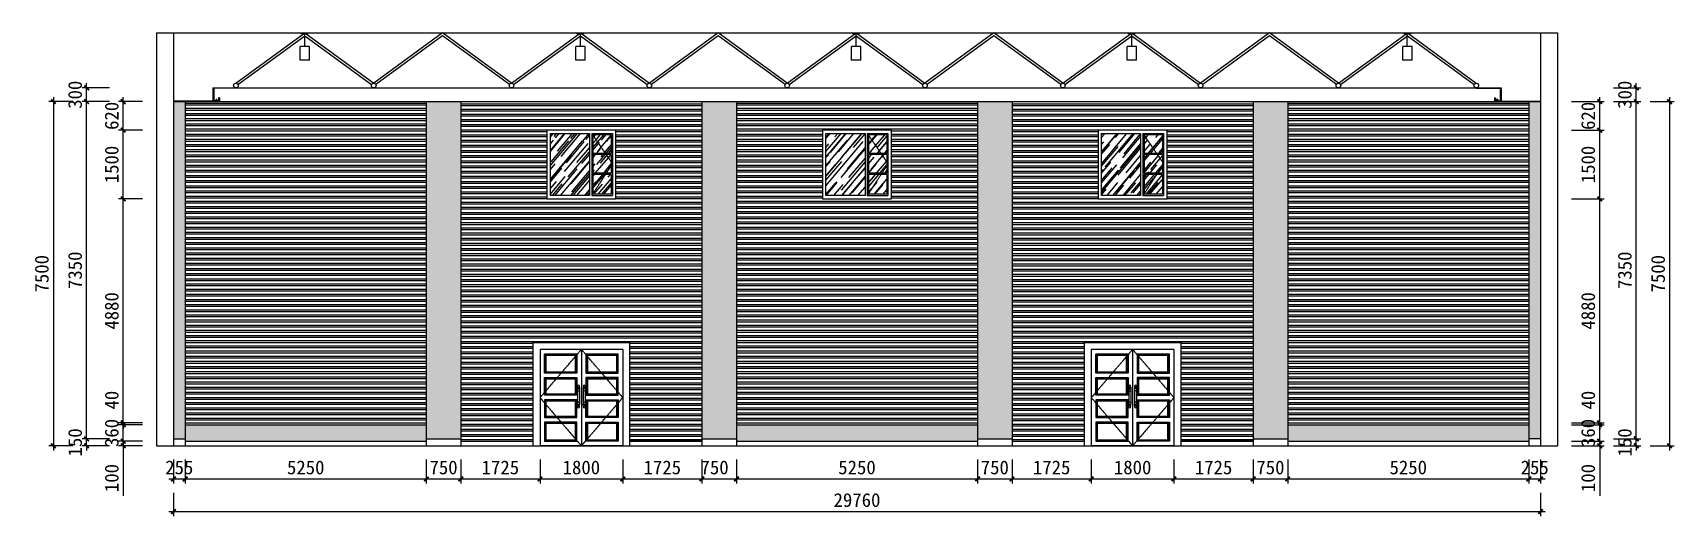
# Model space of a CAD drawing. Header units: millimetres. Extents: x -150677 to 588340, y -254013 to 149700.
# Drawn here: x 131295 to 167025, y -31288 to -20754 of the extents above; entities that cross this region are included whole.
import ezdxf

# ---------------------------------------------------------------- set-up
doc = ezdxf.new("R2010")
doc.units = ezdxf.units.MM
doc.header["$LTSCALE"] = 10
doc.header["$MEASUREMENT"] = 0
doc.linetypes.add('DASH', pattern=[0.35, 0.25, -0.1])
doc.linetypes.add('HIDDEN', pattern=[0.375, 0.25, -0.125])
for name, color, linetype in [('2-Ba顶面轮廓', 4, 'Continuous'), ('2-Da地拼', 4, 'Continuous'), ('6-Bb窗', 5, 'Continuous'), ('9-ELa粗', 2, 'Continuous'), ('9-ELd细', 8, 'Continuous'), ('9-ELf填充', 251, 'Continuous'), ('ceiling-light', 2, 'Continuous'), ('E-Elevation(立面图层)', 134, 'Continuous'), ('FUR-MID', 2, 'Continuous'), ('HAT【填充】', 8, 'Continuous'), ('PM', 1, 'Continuous')]:
    doc.layers.add(name, color=color, linetype=linetype)
doc.styles.get("Standard").update_dxf_attribs({"font": ''})
doc.styles.get('Standard').set_extended_font_data('SimSun')
doc.dimstyles.new('DIMN100', dxfattribs={"dimtxt": 300, "dimasz": 100, "dimexe": 100, "dimexo": 300, "dimgap": 100, "dimtad": 1, "dimdec": 0, "dimtxsty": 'Standard', "dimblk": 'ARCHTICK', "dimcen": 2.5, "dimdle": 100, "dimclrd": 8, "dimclre": 8, "dimclrt": 96, "dimadec": 0, "dimazin": 0, "dimtfac": 1, "dimtdec": 0, "dimtmove": 0, "dimatfit": 3, "dimldrblk": 'DOT', "dimfxl": 100, "dimarcsym": 0})
pattern_1 = [(180, (1326, 400), (-2e-14, -112.5), []), (180, (1288.5, 437.5), (-2e-14, -112.5), [])]
pattern_2 = [(90, (0, 0), (-408, 2e-14), [81.6, -122.4, 40.8, -163.2]), (90, (-10.2, 285.6), (-408, 2e-14), [81.6, -326.4]), (90, (-30.6, 244.8), (-408, 2e-14), [40.8, -367.2]), (90, (-40.8, 20.4), (-408, 2e-14), [20.4, -285.6, 20.4, -81.6]), (90, (-61.2, 163.2), (-408, 2e-14), [81.6, -122.4, 20.4, -183.6]), (90, (-71.4, 61.2), (-408, 2e-14), [61.2, -346.8]), (90, (-81.6, 163.2), (-408, 2e-14), [122.4, -285.6]), (90, (-91.8, 40.8), (-408, 2e-14), [81.6, -326.4]), (90, (-102, 204), (-408, 2e-14), [204, -204]), (90, (-122.4, 81.6), (-408, 2e-14), [40.8, -122.4, 81.6, -163.2]), (90, (-132.6, 367.2), (-408, 2e-14), [81.6, -326.4]), (90, (-142.8, 285.6), (-408, 2e-14), [40.8, -367.2]), (90, (-153, 204), (-408, 2e-14), [40.8, -367.2]), (90, (-163.2, 1e-14), (-408, 2e-14), [81.6, -326.4]), (90, (-173.4, 204), (-408, 2e-14), [81.6, -326.4]), (90, (-193.8, 204), (-408, 2e-14), [81.6, -81.6, 81.6, -163.2]), (90, (-214.2, 122.4), (-408, 2e-14), [40.8, -204, 81.6, -81.6]), (90, (-224.4, 204), (-408, 2e-14), [122.4, -285.6]), (90, (-244.8, 204), (-408, 2e-14), [81.6, -326.4]), (90, (-255, 40.8), (-408, 2e-14), [122.4, -163.2, 40.8, -81.6]), (90, (-275.4, 40.8), (-408, 2e-14), [204, -204]), (90, (-285.6, 285.6), (-408, 2e-14), [40.8, -367.2]), (90, (-295.8, 163.2), (-408, 2e-14), [81.6, -326.4]), (90, (-306, 81.6), (-408, 2e-14), [40.8, -163.2, 40.8, -163.2]), (90, (-316.2, 40.8), (-408, 2e-14), [40.8, -122.4, 81.6, -163.2]), (90, (-326.4, 122.4), (-408, 2e-14), [40.8, -204, 40.8, -122.4]), (90, (-336.6, 204), (-408, 2e-14), [122.4, -285.6]), (90, (-357, 40.8), (-408, 2e-14), [81.6, -326.4]), (90, (-367.2, 244.8), (-408, 2e-14), [40.8, -367.2]), (90, (-377.4, 326.4), (-408, 2e-14), [40.8, -367.2]), (104.03624, (-30.6, 285.6), (-1e-06, 408), [42.024, -1640.203]), (104.03624, (-122.4, 326.4), (-1e-06, 408), [42.024, -1640.203]), (104.03624, (-367.2, 285.6), (-1e-06, 408), [42.024, -1640.203]), (104.03624, (-214.2, 163.2), (-1e-06, 408), [42.024, -1640.203]), (104.03624, (-275.4, 244.8), (-1e-06, 408), [42.024, -1640.203]), (104.03624, (-244.8, 285.6), (-1e-06, 408), [42.024, -1640.203]), (104.03624, (-316.2, 81.6), (-1e-06, 408), [42.024, -1640.203]), (104.03624, (-295.8, 244.8), (-1e-06, 408), [42.024, -1640.203]), (104.03624, (-142.8, 326.4), (-1e-06, 408), [84.048, -1598.179]), (104.03624, (-173.4, 285.6), (-1e-06, 408), [84.048, -1598.179]), (104.03624, (-193.8, 285.6), (-1e-06, 408), [84.048, -1598.179]), (255.96376, (-61.2, 163.2), (-1e-08, -408), [42.024, -84.048, 42.024, -1514.131]), (255.96376, (-122.4, 81.6), (-1e-08, -408), [42.024, -1640.203]), (255.96376, (-306, 81.6), (-1e-08, -408), [84.048, -1598.179]), (284.03624, (-10.2, 285.6), (1e-06, -408), [42.024, -1640.203]), (75.96376, (-10.2, 367.2), (1e-08, 408), [42.024, -1640.203]), (75.96376, (-153, 244.8), (1e-08, 408), [42.024, -1640.203]), (75.96376, (-224.4, 326.4), (1e-08, 408), [42.024, -1640.203]), (75.96376, (-255, 163.2), (1e-08, 408), [42.024, -1640.203]), (75.96376, (-306, 122.4), (1e-08, 408), [42.024, -1640.203]), (75.96376, (-326.4, 163.2), (1e-08, 408), [42.024, -1640.203]), (75.96376, (-255, 163.2), (1e-08, 408), [42.024, -1640.203]), (75.96376, (-316.2, 285.6), (1e-08, 408), [168.096, -1514.131]), (75.96376, (-40.8, 40.8), (1e-08, 408), [168.096, -1514.131]), (75.96376, (-71.4, 81.6), (1e-08, 408), [168.096, -1514.131]), (75.96376, (-91.8, 122.4), (1e-08, 408), [42.024, -84.048, 84.048, -1472.107]), (75.96376, (-122.4, 122.4), (1e-08, 408), [84.048, -84.048, 84.048, -1430.083]), (75.96376, (-163.2, 81.6), (1e-08, 408), [168.096, -1514.131]), (75.96376, (-193.8, 40.8), (1e-08, 408), [168.096, -1514.131]), (75.96376, (-214.2, 40.8), (1e-08, 408), [168.096, -1514.131]), (75.96376, (-336.6, 326.4), (1e-08, 408), [42.024, -1640.203]), (75.96377, (-377.4, 367.2), (-8e-05, 408), [84.048, -1598.179]), (75.96377, (-357, 122.4), (-8e-05, 408), [84.048, -1598.179]), (75.96376, (5e-15, 81.6), (-7e-06, 408), [168.096, -1514.131]), (75.96376, (-285.6, 326.4), (-7e-06, 408), [126.072, -1556.155]), (75.96376, (-255, 367.2), (-7e-06, 408), [252.144, -1430.083])]
pattern_3 = [(50, (75, 75), (129.618, 465.617), [3000, -400, 1000, -200]), (50, (341, 175), (-332.325, 17.773), [600, -66, 1200, -150]), (50, (175, 245), (565.849, 882.82), [1600, -280, 800, -200])]

msp = doc.modelspace()

# ---------------------------------------------------------------- blocks, each defined once
blk = doc.blocks.new('A$C03C100C5')
at = {"color": 8, "linetype": 'HIDDEN', "ltscale": 0.001}
for p, q in [((2, 23, 0), (28, 23, 0)), ((15, 12, 0), (15, 34, 0))]:
    blk.add_line(p, q, dxfattribs=at)
at = {"ltscale": 0.2}
for p, q in [((5, 23, 0), (5, 11, 0)), ((25, 23, 0), (25, 11, 0))]:
    blk.add_line(p, q, dxfattribs=at)
at = {"ltscale": 0.2, "elevation": 0}
blk.add_lwpolyline([(30, 0), (30, 11), (0, 11), (0, 0)], close=True, dxfattribs=at)
at = {"ltscale": 0.2}
blk.add_circle((15, 23, 0), 7.88, dxfattribs=at)
blk.add_arc((15, 23, 0), 9.63, 356.8047, 183.1953, dxfattribs=at)
blk = doc.blocks.new('A$C68075832')
at = {"layer": 'E-Elevation(立面图层)', "color": 251, "ltscale": 200}
for p, q in [((-172, 1200), (-32, 1200)), ((-172, 1180), (-172, 1200)), ((-32, 1180), (-172, 1180)), ((-102, 900), (-102, 1180)), ((-32, 1180), (-32, 1200))]:
    blk.add_line(p, q, dxfattribs=at)
at = {"layer": 'E-Elevation(立面图层)', "ltscale": 200}
for p, q in [((0, 900), (-199, 900)), ((-199, 600), (-199, 900)), ((0, 600), (0, 900)), ((0, 600), (-199, 600))]:
    blk.add_line(p, q, dxfattribs=at)
blk = doc.blocks.new('_ArchTick')
at = {"color": 0, "linetype": 'ByBlock', "const_width": 0.4}
blk.add_lwpolyline([(-0.5, -0.5), (0.5, 0.5)], dxfattribs=at)
blk = doc.blocks.new('*D1268')
at = {"layer": '2-Ba顶面轮廓', "color": 8, "lineweight": -2, "transparency": 16777216}
for p, q in [((165704, -29604), (166301, -29604)), ((166201, -29604), (166201, -29504)), ((166201, -29754), (166201, -29604)), ((165704, -29754), (166301, -29754)), ((166201, -29754), (166201, -29854))]:
    blk.add_line(p, q, dxfattribs=at)
at = {"layer": 'Defpoints', "color": 0, "transparency": 16777216}
for p in [(165404, -29604), (166201, -29604), (165404, -29754)]:
    blk.add_point(p, dxfattribs=at)
at = {"layer": '2-Ba顶面轮廓', "color": 8, "lineweight": -2, "transparency": 16777216, "xscale": 100, "yscale": 100, "zscale": 100}
for p, rotation in [((166201, -29604), 270), ((166201, -29754), 90)]:
    blk.add_blockref('_ArchTick', p, dxfattribs=dict(at, rotation=rotation))
at = {"layer": '2-Ba顶面轮廓', "color": 96, "transparency": 16777216, "insert": (165951, -29679), "char_height": 300, "attachment_point": 5, "rotation": 90}
blk.add_mtext('150', dxfattribs=at)
blk = doc.blocks.new('_DOT')
at = {"color": 0, "linetype": 'ByBlock'}
blk.add_line((-0.35, 0), (-1, 0), dxfattribs=at)
at = {"color": 0, "linetype": 'ByBlock', "const_width": 0.35}
blk.add_lwpolyline([(-0.175, 0, 1), (0.175, 0, 1)], format="xyb", close=True, dxfattribs=at)
blk = doc.blocks.new('*D1269')
at = {"layer": '2-Ba顶面轮廓', "color": 8, "lineweight": -2, "transparency": 16777216}
for p, q in [((165704, -22254), (166301, -22254)), ((166201, -29704), (166201, -22154)), ((165704, -29604), (166301, -29604))]:
    blk.add_line(p, q, dxfattribs=at)
at = {"layer": 'Defpoints', "color": 0, "transparency": 16777216}
for p in [(165404, -22254), (166201, -22254), (165404, -29604)]:
    blk.add_point(p, dxfattribs=at)
at = {"layer": '2-Ba顶面轮廓', "color": 8, "lineweight": -2, "transparency": 16777216, "xscale": 100, "yscale": 100, "zscale": 100}
for p, rotation in [((166201, -22254), 90), ((166201, -29604), 270)]:
    blk.add_blockref('_ArchTick', p, dxfattribs=dict(at, rotation=rotation))
at = {"layer": '2-Ba顶面轮廓', "color": 96, "transparency": 16777216, "insert": (165951, -25929), "char_height": 300, "attachment_point": 5, "rotation": 90}
blk.add_mtext('7350', dxfattribs=at)
blk = doc.blocks.new('*D1270')
at = {"layer": '2-Ba顶面轮廓', "color": 8, "lineweight": -2, "transparency": 16777216}
for p, q in [((165703.64083, -21954), (166301.28166, -21954)), ((166201.28166, -22354), (166201.28166, -21854)), ((165703.64083, -22254), (166301.28166, -22254))]:
    blk.add_line(p, q, dxfattribs=at)
at = {"layer": 'Defpoints', "color": 0, "transparency": 16777216}
for p in [(165403.64083, -21954), (166201.28166, -21954), (165403.64083, -22254)]:
    blk.add_point(p, dxfattribs=at)
at = {"layer": '2-Ba顶面轮廓', "color": 8, "lineweight": -2, "transparency": 16777216, "xscale": 100, "yscale": 100, "zscale": 100}
for p, rotation in [((166201.28166, -21954), 90), ((166201.28166, -22254), 270)]:
    blk.add_blockref('_ArchTick', p, dxfattribs=dict(at, rotation=rotation))
at = {"layer": '2-Ba顶面轮廓', "color": 96, "transparency": 16777216, "insert": (165951.28166, -22104), "char_height": 300, "attachment_point": 5, "rotation": 90}
blk.add_mtext('300', dxfattribs=at)
blk = doc.blocks.new('*D1272')
at = {"layer": '2-Ba顶面轮廓', "color": 8, "lineweight": -2, "transparency": 16777216}
for p, q in [((164786.5, -29654), (165503.64083, -29654)), ((165403.64083, -29654), (165403.64083, -29554)), ((165403.64083, -29654), (165403.64083, -29754)), ((164786.5, -29754), (165503.64083, -29754)), ((165403.64083, -29754), (165403.64083, -30841))]:
    blk.add_line(p, q, dxfattribs=at)
at = {"layer": 'Defpoints', "color": 0, "transparency": 16777216}
for p in [(164486.5, -29654), (165403.64083, -29654), (164486.5, -29754)]:
    blk.add_point(p, dxfattribs=at)
at = {"layer": '2-Ba顶面轮廓', "color": 8, "lineweight": -2, "transparency": 16777216, "xscale": 100, "yscale": 100, "zscale": 100}
for p, rotation in [((165403.64083, -29654), 270), ((165403.64083, -29754), 90)]:
    blk.add_blockref('_ArchTick', p, dxfattribs=dict(at, rotation=rotation))
at = {"layer": '2-Ba顶面轮廓', "color": 96, "transparency": 16777216, "insert": (165153.64083, -30456), "char_height": 300, "attachment_point": 5, "rotation": 90}
blk.add_mtext('100', dxfattribs=at)
blk = doc.blocks.new('*D1271')
at = {"layer": '2-Ba顶面轮廓', "color": 8, "lineweight": -2, "transparency": 16777216}
for p, q in [((164786.5, -29294), (165503.64083, -29294)), ((165403.64083, -29754), (165403.64083, -29194)), ((164786.5, -29654), (165503.64083, -29654))]:
    blk.add_line(p, q, dxfattribs=at)
at = {"layer": 'Defpoints', "color": 0, "transparency": 16777216}
for p in [(164486.5, -29294), (165403.64083, -29294), (164486.5, -29654)]:
    blk.add_point(p, dxfattribs=at)
at = {"layer": '2-Ba顶面轮廓', "color": 8, "lineweight": -2, "transparency": 16777216, "xscale": 100, "yscale": 100, "zscale": 100}
for p, rotation in [((165403.64083, -29294), 90), ((165403.64083, -29654), 270)]:
    blk.add_blockref('_ArchTick', p, dxfattribs=dict(at, rotation=rotation))
at = {"layer": '2-Ba顶面轮廓', "color": 96, "transparency": 16777216, "insert": (165153.64083, -29474), "char_height": 300, "attachment_point": 5, "rotation": 90}
blk.add_mtext('360', dxfattribs=at)
blk = doc.blocks.new('*D1253')
at = {"layer": '2-Ba顶面轮廓', "color": 8, "lineweight": -2, "transparency": 16777216}
for p, q in [((165403.64083, -29254), (165403.64083, -28464)), ((164786.5, -29254), (165503.64083, -29254)), ((164786.5, -29294), (165503.64083, -29294)), ((165403.64083, -29294), (165403.64083, -29254)), ((165403.64083, -29294), (165403.64083, -29394))]:
    blk.add_line(p, q, dxfattribs=at)
at = {"layer": 'Defpoints', "color": 0, "transparency": 16777216}
for p in [(164486.5, -29254), (164486.5, -29294), (165403.64083, -29254)]:
    blk.add_point(p, dxfattribs=at)
at = {"layer": '2-Ba顶面轮廓', "color": 8, "lineweight": -2, "transparency": 16777216, "xscale": 100, "yscale": 100, "zscale": 100}
for p, rotation in [((165403.64083, -29254), 270), ((165403.64083, -29294), 90)]:
    blk.add_blockref('_ArchTick', p, dxfattribs=dict(at, rotation=rotation))
at = {"layer": '2-Ba顶面轮廓', "color": 96, "transparency": 16777216, "insert": (165153.64083, -28759), "char_height": 300, "attachment_point": 5, "rotation": 90}
blk.add_mtext('40', dxfattribs=at)
blk = doc.blocks.new('*D1254')
at = {"layer": '2-Ba顶面轮廓', "color": 8, "lineweight": -2, "transparency": 16777216}
for p, q in [((165403.64083, -29354), (165403.64083, -24274)), ((164786.5, -24374), (165503.64083, -24374)), ((164786.5, -29254), (165503.64083, -29254))]:
    blk.add_line(p, q, dxfattribs=at)
at = {"layer": 'Defpoints', "color": 0, "transparency": 16777216}
for p in [(164486.5, -24374), (165403.64083, -24374), (164486.5, -29254)]:
    blk.add_point(p, dxfattribs=at)
at = {"layer": '2-Ba顶面轮廓', "color": 8, "lineweight": -2, "transparency": 16777216, "xscale": 100, "yscale": 100, "zscale": 100}
for p, rotation in [((165403.64083, -24374), 90), ((165403.64083, -29254), 270)]:
    blk.add_blockref('_ArchTick', p, dxfattribs=dict(at, rotation=rotation))
at = {"layer": '2-Ba顶面轮廓', "color": 96, "transparency": 16777216, "insert": (165153.64083, -26814), "char_height": 300, "attachment_point": 5, "rotation": 90}
blk.add_mtext('4880', dxfattribs=at)
blk = doc.blocks.new('*D1255')
at = {"layer": '2-Ba顶面轮廓', "color": 8, "lineweight": -2, "transparency": 16777216}
for p, q in [((165403.64083, -24474), (165403.64083, -22774)), ((164786.5, -22874), (165503.64083, -22874)), ((164786.5, -24374), (165503.64083, -24374))]:
    blk.add_line(p, q, dxfattribs=at)
at = {"layer": 'Defpoints', "color": 0, "transparency": 16777216}
for p in [(164486.5, -22874), (165403.64083, -22874), (164486.5, -24374)]:
    blk.add_point(p, dxfattribs=at)
at = {"layer": '2-Ba顶面轮廓', "color": 8, "lineweight": -2, "transparency": 16777216, "xscale": 100, "yscale": 100, "zscale": 100}
for p, rotation in [((165403.64083, -22874), 90), ((165403.64083, -24374), 270)]:
    blk.add_blockref('_ArchTick', p, dxfattribs=dict(at, rotation=rotation))
at = {"layer": '2-Ba顶面轮廓', "color": 96, "transparency": 16777216, "insert": (165153.64083, -23624), "char_height": 300, "attachment_point": 5, "rotation": 90}
blk.add_mtext('1500', dxfattribs=at)
blk = doc.blocks.new('*D1256')
at = {"layer": '2-Ba顶面轮廓', "color": 8, "lineweight": -2, "transparency": 16777216}
for p, q in [((164786.5, -22254), (165503.64083, -22254)), ((165403.64083, -22974), (165403.64083, -22154)), ((164786.5, -22874), (165503.64083, -22874))]:
    blk.add_line(p, q, dxfattribs=at)
at = {"layer": 'Defpoints', "color": 0, "transparency": 16777216}
for p in [(164486.5, -22254), (165403.64083, -22254), (164486.5, -22874)]:
    blk.add_point(p, dxfattribs=at)
at = {"layer": '2-Ba顶面轮廓', "color": 8, "lineweight": -2, "transparency": 16777216, "xscale": 100, "yscale": 100, "zscale": 100}
for p, rotation in [((165403.64083, -22254), 90), ((165403.64083, -22874), 270)]:
    blk.add_blockref('_ArchTick', p, dxfattribs=dict(at, rotation=rotation))
at = {"layer": '2-Ba顶面轮廓', "color": 96, "transparency": 16777216, "insert": (165153.64083, -22564), "char_height": 300, "attachment_point": 5, "rotation": 90}
blk.add_mtext('620', dxfattribs=at)
blk = doc.blocks.new('*D1257')
at = {"layer": '2-Ba顶面轮廓', "color": 8, "lineweight": -2, "transparency": 16777216}
for p, q in [((166501.28166, -22254), (167025.14083, -22254)), ((166925.14083, -22154), (166925.14083, -29854)), ((166501.28166, -29754), (167025.14083, -29754))]:
    blk.add_line(p, q, dxfattribs=at)
at = {"layer": 'Defpoints', "color": 0, "transparency": 16777216}
for p in [(166201.28166, -22254), (166201.28166, -29754), (166925.14083, -29754)]:
    blk.add_point(p, dxfattribs=at)
at = {"layer": '2-Ba顶面轮廓', "color": 8, "lineweight": -2, "transparency": 16777216, "xscale": 100, "yscale": 100, "zscale": 100}
for p, rotation in [((166925.14083, -22254), 90), ((166925.14083, -29754), 270)]:
    blk.add_blockref('_ArchTick', p, dxfattribs=dict(at, rotation=rotation))
at = {"layer": '2-Ba顶面轮廓', "color": 96, "transparency": 16777216, "insert": (166675.14083, -26004), "char_height": 300, "attachment_point": 5, "rotation": 90}
blk.add_mtext('7500', dxfattribs=at)
blk = doc.blocks.new('*D1258')
at = {"layer": '2-Ba顶面轮廓', "color": 8, "lineweight": -2, "transparency": 16777216}
for p, q in [((132964, -29604), (132366, -29604)), ((132466, -29604), (132466, -29504)), ((132466, -29754), (132466, -29604)), ((132964, -29754), (132366, -29754)), ((132466, -29754), (132466, -29854))]:
    blk.add_line(p, q, dxfattribs=at)
at = {"layer": 'Defpoints', "color": 0, "transparency": 16777216}
for p in [(132466, -29604), (133264, -29604), (133264, -29754)]:
    blk.add_point(p, dxfattribs=at)
at = {"layer": '2-Ba顶面轮廓', "color": 8, "lineweight": -2, "transparency": 16777216, "xscale": 100, "yscale": 100, "zscale": 100}
for p, rotation in [((132466, -29604), 270), ((132466, -29754), 90)]:
    blk.add_blockref('_ArchTick', p, dxfattribs=dict(at, rotation=rotation))
at = {"layer": '2-Ba顶面轮廓', "color": 96, "transparency": 16777216, "insert": (132216, -29679), "char_height": 300, "attachment_point": 5, "rotation": 90}
blk.add_mtext('150', dxfattribs=at)
blk = doc.blocks.new('*D1259')
at = {"layer": '2-Ba顶面轮廓', "color": 8, "lineweight": -2, "transparency": 16777216}
for p, q in [((132964, -22254), (132366, -22254)), ((132466, -29704), (132466, -22154)), ((132964, -29604), (132366, -29604))]:
    blk.add_line(p, q, dxfattribs=at)
at = {"layer": 'Defpoints', "color": 0, "transparency": 16777216}
for p in [(132466, -22254), (133264, -22254), (133264, -29604)]:
    blk.add_point(p, dxfattribs=at)
at = {"layer": '2-Ba顶面轮廓', "color": 8, "lineweight": -2, "transparency": 16777216, "xscale": 100, "yscale": 100, "zscale": 100}
for p, rotation in [((132466, -22254), 90), ((132466, -29604), 270)]:
    blk.add_blockref('_ArchTick', p, dxfattribs=dict(at, rotation=rotation))
at = {"layer": '2-Ba顶面轮廓', "color": 96, "transparency": 16777216, "insert": (132216, -25929), "char_height": 300, "attachment_point": 5, "rotation": 90}
blk.add_mtext('7350', dxfattribs=at)
blk = doc.blocks.new('*D1260')
at = {"layer": '2-Ba顶面轮廓', "color": 8, "lineweight": -2, "transparency": 16777216}
for p, q in [((132964, -21954), (132366, -21954)), ((132466, -22354), (132466, -21854)), ((132964, -22254), (132366, -22254))]:
    blk.add_line(p, q, dxfattribs=at)
at = {"layer": 'Defpoints', "color": 0, "transparency": 16777216}
for p in [(132466, -21954), (133264, -21954), (133264, -22254)]:
    blk.add_point(p, dxfattribs=at)
at = {"layer": '2-Ba顶面轮廓', "color": 8, "lineweight": -2, "transparency": 16777216, "xscale": 100, "yscale": 100, "zscale": 100}
for p, rotation in [((132466, -21954), 90), ((132466, -22254), 270)]:
    blk.add_blockref('_ArchTick', p, dxfattribs=dict(at, rotation=rotation))
at = {"layer": '2-Ba顶面轮廓', "color": 96, "transparency": 16777216, "insert": (132216, -22104), "char_height": 300, "attachment_point": 5, "rotation": 90}
blk.add_mtext('300', dxfattribs=at)
blk = doc.blocks.new('*D1261')
at = {"layer": '2-Ba顶面轮廓', "color": 8, "lineweight": -2, "transparency": 16777216}
for p, q in [((133686.5, -29654), (133163.85917, -29654)), ((133263.85917, -29654), (133263.85917, -29554)), ((133263.85917, -29654), (133263.85917, -29754)), ((133686.5, -29754), (133163.85917, -29754)), ((133263.85917, -29754), (133263.85917, -30841))]:
    blk.add_line(p, q, dxfattribs=at)
at = {"layer": 'Defpoints', "color": 0, "transparency": 16777216}
for p in [(133263.85917, -29654), (133986.5, -29654), (133986.5, -29754)]:
    blk.add_point(p, dxfattribs=at)
at = {"layer": '2-Ba顶面轮廓', "color": 8, "lineweight": -2, "transparency": 16777216, "xscale": 100, "yscale": 100, "zscale": 100}
for p, rotation in [((133263.85917, -29654), 270), ((133263.85917, -29754), 90)]:
    blk.add_blockref('_ArchTick', p, dxfattribs=dict(at, rotation=rotation))
at = {"layer": '2-Ba顶面轮廓', "color": 96, "transparency": 16777216, "insert": (133013.85917, -30456), "char_height": 300, "attachment_point": 5, "rotation": 90}
blk.add_mtext('100', dxfattribs=at)
blk = doc.blocks.new('*D1262')
at = {"layer": '2-Ba顶面轮廓', "color": 8, "lineweight": -2, "transparency": 16777216}
for p, q in [((133686.5, -29294), (133163.85917, -29294)), ((133263.85917, -29754), (133263.85917, -29194)), ((133686.5, -29654), (133163.85917, -29654))]:
    blk.add_line(p, q, dxfattribs=at)
at = {"layer": 'Defpoints', "color": 0, "transparency": 16777216}
for p in [(133263.85917, -29294), (133986.5, -29294), (133986.5, -29654)]:
    blk.add_point(p, dxfattribs=at)
at = {"layer": '2-Ba顶面轮廓', "color": 8, "lineweight": -2, "transparency": 16777216, "xscale": 100, "yscale": 100, "zscale": 100}
for p, rotation in [((133263.85917, -29294), 90), ((133263.85917, -29654), 270)]:
    blk.add_blockref('_ArchTick', p, dxfattribs=dict(at, rotation=rotation))
at = {"layer": '2-Ba顶面轮廓', "color": 96, "transparency": 16777216, "insert": (133013.85917, -29474), "char_height": 300, "attachment_point": 5, "rotation": 90}
blk.add_mtext('360', dxfattribs=at)
blk = doc.blocks.new('*D1263')
at = {"layer": '2-Ba顶面轮廓', "color": 8, "lineweight": -2, "transparency": 16777216}
for p, q in [((133263.85917, -29254), (133263.85917, -28464)), ((133686.5, -29254), (133163.85917, -29254)), ((133686.5, -29294), (133163.85917, -29294)), ((133263.85917, -29294), (133263.85917, -29254)), ((133263.85917, -29294), (133263.85917, -29394))]:
    blk.add_line(p, q, dxfattribs=at)
at = {"layer": 'Defpoints', "color": 0, "transparency": 16777216}
for p in [(133263.85917, -29254), (133986.5, -29254), (133986.5, -29294)]:
    blk.add_point(p, dxfattribs=at)
at = {"layer": '2-Ba顶面轮廓', "color": 8, "lineweight": -2, "transparency": 16777216, "xscale": 100, "yscale": 100, "zscale": 100}
for p, rotation in [((133263.85917, -29254), 270), ((133263.85917, -29294), 90)]:
    blk.add_blockref('_ArchTick', p, dxfattribs=dict(at, rotation=rotation))
at = {"layer": '2-Ba顶面轮廓', "color": 96, "transparency": 16777216, "insert": (133013.85917, -28759), "char_height": 300, "attachment_point": 5, "rotation": 90}
blk.add_mtext('40', dxfattribs=at)
blk = doc.blocks.new('*D1264')
at = {"layer": '2-Ba顶面轮廓', "color": 8, "lineweight": -2, "transparency": 16777216}
for p, q in [((133263.85917, -29354), (133263.85917, -24274)), ((133686.5, -24374), (133163.85917, -24374)), ((133686.5, -29254), (133163.85917, -29254))]:
    blk.add_line(p, q, dxfattribs=at)
at = {"layer": 'Defpoints', "color": 0, "transparency": 16777216}
for p in [(133263.85917, -24374), (133986.5, -24374), (133986.5, -29254)]:
    blk.add_point(p, dxfattribs=at)
at = {"layer": '2-Ba顶面轮廓', "color": 8, "lineweight": -2, "transparency": 16777216, "xscale": 100, "yscale": 100, "zscale": 100}
for p, rotation in [((133263.85917, -24374), 90), ((133263.85917, -29254), 270)]:
    blk.add_blockref('_ArchTick', p, dxfattribs=dict(at, rotation=rotation))
at = {"layer": '2-Ba顶面轮廓', "color": 96, "transparency": 16777216, "insert": (133013.85917, -26814), "char_height": 300, "attachment_point": 5, "rotation": 90}
blk.add_mtext('4880', dxfattribs=at)
blk = doc.blocks.new('*D1265')
at = {"layer": '2-Ba顶面轮廓', "color": 8, "lineweight": -2, "transparency": 16777216}
for p, q in [((133263.85917, -24474), (133263.85917, -22774)), ((133686.5, -22874), (133163.85917, -22874)), ((133686.5, -24374), (133163.85917, -24374))]:
    blk.add_line(p, q, dxfattribs=at)
at = {"layer": 'Defpoints', "color": 0, "transparency": 16777216}
for p in [(133263.85917, -22874), (133986.5, -22874), (133986.5, -24374)]:
    blk.add_point(p, dxfattribs=at)
at = {"layer": '2-Ba顶面轮廓', "color": 8, "lineweight": -2, "transparency": 16777216, "xscale": 100, "yscale": 100, "zscale": 100}
for p, rotation in [((133263.85917, -22874), 90), ((133263.85917, -24374), 270)]:
    blk.add_blockref('_ArchTick', p, dxfattribs=dict(at, rotation=rotation))
at = {"layer": '2-Ba顶面轮廓', "color": 96, "transparency": 16777216, "insert": (133013.85917, -23624), "char_height": 300, "attachment_point": 5, "rotation": 90}
blk.add_mtext('1500', dxfattribs=at)
blk = doc.blocks.new('*D1266')
at = {"layer": '2-Ba顶面轮廓', "color": 8, "lineweight": -2, "transparency": 16777216}
for p, q in [((133686.5, -22254), (133163.85917, -22254)), ((133263.85917, -22974), (133263.85917, -22154)), ((133686.5, -22874), (133163.85917, -22874))]:
    blk.add_line(p, q, dxfattribs=at)
at = {"layer": 'Defpoints', "color": 0, "transparency": 16777216}
for p in [(133263.85917, -22254), (133986.5, -22254), (133986.5, -22874)]:
    blk.add_point(p, dxfattribs=at)
at = {"layer": '2-Ba顶面轮廓', "color": 8, "lineweight": -2, "transparency": 16777216, "xscale": 100, "yscale": 100, "zscale": 100}
for p, rotation in [((133263.85917, -22254), 90), ((133263.85917, -22874), 270)]:
    blk.add_blockref('_ArchTick', p, dxfattribs=dict(at, rotation=rotation))
at = {"layer": '2-Ba顶面轮廓', "color": 96, "transparency": 16777216, "insert": (133013.85917, -22564), "char_height": 300, "attachment_point": 5, "rotation": 90}
blk.add_mtext('620', dxfattribs=at)
blk = doc.blocks.new('*D1267')
at = {"layer": '2-Ba顶面轮廓', "color": 8, "lineweight": -2, "transparency": 16777216}
for p, q in [((132166, -22254), (131642, -22254)), ((131742, -22154), (131742, -29854)), ((132166, -29754), (131642, -29754))]:
    blk.add_line(p, q, dxfattribs=at)
at = {"layer": 'Defpoints', "color": 0, "transparency": 16777216}
for p in [(132466, -22254), (131742, -29754), (132466, -29754)]:
    blk.add_point(p, dxfattribs=at)
at = {"layer": '2-Ba顶面轮廓', "color": 8, "lineweight": -2, "transparency": 16777216, "xscale": 100, "yscale": 100, "zscale": 100}
for p, rotation in [((131742, -22254), 90), ((131742, -29754), 270)]:
    blk.add_blockref('_ArchTick', p, dxfattribs=dict(at, rotation=rotation))
at = {"layer": '2-Ba顶面轮廓', "color": 96, "transparency": 16777216, "insert": (131492, -26004), "char_height": 300, "attachment_point": 5, "rotation": 90}
blk.add_mtext('7500', dxfattribs=at)
blk = doc.blocks.new('A$C26E901EB')
at = {"layer": '9-ELf填充'}
h = blk.add_hatch(dxfattribs=at)
h.set_pattern_fill('木纹02', color=256, scale=100, angle=90, style=0)
h.set_pattern_definition([(90, (77426.86, -29654), (-400, 2e-14), [80, -120, 40, -160]), (90, (77416.86, -29374), (-400, 2e-14), [80, -320]), (90, (77396.86, -29414), (-400, 2e-14), [40, -360]), (90, (77386.86, -29634), (-400, 2e-14), [20, -280, 20, -80]), (90, (77366.86, -29494), (-400, 2e-14), [80, -120, 20, -180]), (90, (77356.86, -29594), (-400, 2e-14), [60, -340]), (90, (77346.86, -29494), (-400, 2e-14), [120, -280]), (90, (77336.86, -29614), (-400, 2e-14), [80, -320]), (90, (77326.86, -29454), (-400, 2e-14), [200, -200]), (90, (77306.86, -29574), (-400, 2e-14), [40, -120, 80, -160]), (90, (77296.86, -29294), (-400, 2e-14), [80, -320]), (90, (77286.86, -29374), (-400, 2e-14), [40, -360]), (90, (77276.86, -29454), (-400, 2e-14), [40, -360]), (90, (77266.86, -29654), (-400, 2e-14), [80, -320]), (90, (77256.86, -29454), (-400, 2e-14), [80, -320]), (90, (77236.86, -29454), (-400, 2e-14), [80, -80, 80, -160]), (90, (77216.86, -29534), (-400, 2e-14), [40, -200, 80, -80]), (90, (77206.86, -29454), (-400, 2e-14), [120, -280]), (90, (77186.86, -29454), (-400, 2e-14), [80, -320]), (90, (77176.86, -29614), (-400, 2e-14), [120, -160, 40, -80]), (90, (77156.86, -29614), (-400, 2e-14), [200, -200]), (90, (77146.86, -29374), (-400, 2e-14), [40, -360]), (90, (77136.86, -29494), (-400, 2e-14), [80, -320]), (90, (77126.86, -29574), (-400, 2e-14), [40, -160, 40, -160]), (90, (77116.86, -29614), (-400, 2e-14), [40, -120, 80, -160]), (90, (77106.86, -29534), (-400, 2e-14), [40, -200, 40, -120]), (90, (77096.86, -29454), (-400, 2e-14), [120, -280]), (90, (77076.86, -29614), (-400, 2e-14), [80, -320]), (90, (77066.86, -29414), (-400, 2e-14), [40, -360]), (90, (77056.86, -29334), (-400, 2e-14), [40, -360]), (104.03624, (77396.86, -29374), (1e-08, 400), [41.2, -1608.0422]), (104.03624, (77306.86, -29334), (1e-08, 400), [41.2, -1608.0422]), (104.03624, (77066.86, -29374), (1e-08, 400), [41.2, -1608.0422]), (104.03624, (77216.86, -29494), (1e-08, 400), [41.2, -1608.0422]), (104.03624, (77156.86, -29414), (1e-08, 400), [41.2, -1608.0422]), (104.03624, (77186.86, -29374), (1e-08, 400), [41.2, -1608.0422]), (104.03624, (77116.86, -29574), (1e-08, 400), [41.2, -1608.0422]), (104.03624, (77136.86, -29414), (1e-08, 400), [41.2, -1608.0422]), (104.03624, (77286.86, -29334), (1e-08, 400), [82.4, -1566.8422]), (104.03624, (77256.86, -29374), (1e-08, 400), [82.4, -1566.8422]), (104.03624, (77236.86, -29374), (1e-08, 400), [82.4, -1566.8422]), (255.96376, (77366.86, -29494), (1e-08, -400), [41.2, -82.4, 41.2, -1484.4422]), (255.96376, (77306.86, -29574), (1e-08, -400), [41.2, -1608.0422]), (255.96376, (77126.86, -29574), (1e-08, -400), [82.4, -1566.8422]), (284.03624, (77416.86, -29374), (-1e-08, -400), [41.2, -1608.0422]), (75.96376, (77416.86, -29294), (-1e-08, 400), [41.2, -1608.0422]), (75.96376, (77276.86, -29414), (-1e-08, 400), [41.2, -1608.0422]), (75.96376, (77206.86, -29334), (-1e-08, 400), [41.2, -1608.0422]), (75.96376, (77176.86, -29494), (-1e-08, 400), [41.2, -1608.0422]), (75.96376, (77126.86, -29534), (-1e-08, 400), [41.2, -1608.0422]), (75.96376, (77106.86, -29494), (-1e-08, 400), [41.2, -1608.0422]), (75.96376, (77176.86, -29494), (-1e-08, 400), [41.2, -1608.0422]), (75.96376, (77116.86, -29374), (-1e-08, 400), [164.8, -1484.4422]), (75.96376, (77386.86, -29614), (-1e-08, 400), [164.8, -1484.4422]), (75.96376, (77356.86, -29574), (-1e-08, 400), [164.8, -1484.4422]), (75.96376, (77336.86, -29534), (-1e-08, 400), [41.2, -82.4, 82.4, -1443.2422]), (75.96376, (77306.86, -29534), (-1e-08, 400), [82.4, -82.4, 82.4, -1402.0422]), (75.96376, (77266.86, -29574), (-1e-08, 400), [164.8, -1484.4422]), (75.96376, (77236.86, -29614), (-1e-08, 400), [164.8, -1484.4422]), (75.96376, (77216.86, -29614), (-1e-08, 400), [164.8, -1484.4422]), (75.96376, (77096.86, -29334), (-1e-08, 400), [41.2, -1608.0422]), (75.96377, (77056.86, -29294), (-8e-05, 400), [82.4, -1566.8422]), (75.96377, (77076.86, -29534), (-8e-05, 400), [82.4, -1566.8422]), (75.96376, (77426.86, -29574), (-7e-06, 400), [164.8, -1484.4422]), (75.96376, (77146.86, -29334), (-7e-06, 400), [123.6, -1525.6422]), (75.96376, (77176.86, -29294), (-7e-06, 400), [247.2, -1402.0422])])
h.paths.add_polyline_path([(750, 0), (750, 7350), (0, 7350), (0, 0)])
at = {"layer": '2-Da地拼'}
blk.add_line((0, 0), (750, 0), dxfattribs=at)
blk = doc.blocks.new('A$C7E87390C')
at = {"layer": '9-ELf填充'}
h = blk.add_hatch(dxfattribs=at)
h.set_pattern_fill('ANSI32', color=251, scale=300, angle=135, style=0)
h.set_pattern_definition(pattern_1)
h.paths.add_polyline_path([(5250, 7400), (5050, 7400), (5050, 400), (5250, 400)])
h.paths.add_polyline_path([(5050, 7400), (0, 7400), (0, 400), (5050, 400)])
at = {"layer": 'HAT【填充】'}
h = blk.add_hatch(dxfattribs=at)
h.set_pattern_fill('木纹', color=251, scale=20, angle=90, style=0)
h.set_pattern_definition(pattern_2)
h.paths.add_polyline_path([(5250, 360), (5050, 360), (5050, 0), (5250, 0)])
h.paths.add_polyline_path([(5050, 360), (0, 360), (0, 0), (5050, 0)])
at = {"layer": '2-Da地拼'}
for p, q in [((0, 400), (5250, 400)), ((0, 360), (5250, 360)), ((0, 0), (5250, 0))]:
    blk.add_line(p, q, dxfattribs=at)
blk = doc.blocks.new('A$C0124305E')
h = blk.add_hatch()
h.set_pattern_fill('木材', color=251, scale=50, style=0)
h.set_pattern_definition(pattern_3)
h.paths.add_polyline_path([(925, 1425), (75, 1425), (75, 75), (925, 75)])
h = blk.add_hatch()
h.set_pattern_fill('木材', color=251, scale=50, style=0)
h.set_pattern_definition(pattern_3)
h.paths.add_polyline_path([(1400, 1400), (1000, 1400), (1000, 1388), (1272, 992), (1400, 992)])
h = blk.add_hatch()
h.set_pattern_fill('木材', color=251, scale=50, style=0)
h.set_pattern_definition(pattern_3)
h.paths.add_polyline_path([(1000, 1388), (1000, 992), (1272, 992)])
h = blk.add_hatch()
h.set_pattern_fill('木材', color=251, scale=50, style=0)
h.set_pattern_definition(pattern_3)
h.paths.add_polyline_path([(1400, 804), (1289, 967), (1000, 967), (1000, 558), (1289, 558), (1400, 729)])
h = blk.add_hatch()
h.set_pattern_fill('木材', color=251, scale=50, style=0)
h.set_pattern_definition(pattern_3)
h.paths.add_polyline_path([(1400, 967), (1289, 967), (1400, 804)], flags=17)
h = blk.add_hatch()
h.set_pattern_fill('木材', color=251, scale=50, style=0)
h.set_pattern_definition(pattern_3)
h.paths.add_polyline_path([(1400, 729), (1289, 558), (1400, 558)])
h = blk.add_hatch()
h.set_pattern_fill('木材', color=251, scale=50, style=0)
h.set_pattern_definition(pattern_3)
h.paths.add_polyline_path([(1273, 533), (1000, 533), (1000, 113)], flags=17)
h = blk.add_hatch()
h.set_pattern_fill('木材', color=251, scale=50, style=0)
h.set_pattern_definition(pattern_3)
h.paths.add_polyline_path([(1400, 533), (1273, 533), (1000, 113), (1000, 100), (1400, 100)])
at = {"color": 8, "linetype": 'DASH'}
for p, q in [((975, 1425), (1425, 768)), ((1425, 768), (975, 75))]:
    blk.add_line(p, q, dxfattribs=at)
at = {"layer": '2-Ba顶面轮廓'}
blk.add_lwpolyline([(0, 1500), (0, 0), (1500, 0), (1500, 1500)], close=True, dxfattribs=at)
at = {"layer": '9-ELd细'}
for p, q in [((975, 1425), (1425, 1425)), ((975, 1425), (975, 75)), ((1400, 1400), (1000, 1400)), ((1000, 1400), (1000, 992)), ((1400, 1400), (1400, 992)), ((1425, 1425), (1425, 75)), ((1400, 992), (1000, 992)), ((1400, 967), (1000, 967)), ((1000, 967), (1000, 558)), ((1400, 967), (1400, 558)), ((1400, 558), (1000, 558)), ((1400, 533), (1000, 533)), ((1000, 533), (1000, 100)), ((1400, 533), (1400, 100)), ((975, 75), (1425, 75)), ((1400, 100), (1000, 100)), ((1175, 75), (1425, 75))]:
    blk.add_line(p, q, dxfattribs=at)
blk.add_lwpolyline([(75, 1425), (925, 1425), (925, 75), (75, 75)], close=True, dxfattribs=at)
blk = doc.blocks.new('*D1275')
at = {"layer": '2-Ba顶面轮廓', "color": 8, "lineweight": -2, "transparency": 16777216}
for p, q in [((134356.5, -30054), (134356.5, -30577)), ((134611.5, -30054), (134611.5, -30577)), ((134256.5, -30477), (134711.5, -30477))]:
    blk.add_line(p, q, dxfattribs=at)
at = {"layer": 'Defpoints', "color": 0, "transparency": 16777216}
for p in [(134356.5, -29754), (134611.5, -29754), (134611.5, -30477)]:
    blk.add_point(p, dxfattribs=at)
at = {"layer": '2-Ba顶面轮廓', "color": 8, "lineweight": -2, "transparency": 16777216, "xscale": 100, "yscale": 100, "zscale": 100, "rotation": 180}
blk.add_blockref('_ArchTick', (134356.5, -30477), dxfattribs=at)
at = {"layer": '2-Ba顶面轮廓', "color": 8, "lineweight": -2, "transparency": 16777216, "xscale": 100, "yscale": 100, "zscale": 100}
blk.add_blockref('_ArchTick', (134611.5, -30477), dxfattribs=at)
at = {"layer": '2-Ba顶面轮廓', "color": 96, "transparency": 16777216, "insert": (134484, -30227), "char_height": 300, "attachment_point": 5}
blk.add_mtext('255', dxfattribs=at)
blk = doc.blocks.new('*D1276')
at = {"layer": '2-Ba顶面轮廓', "color": 8, "lineweight": -2, "transparency": 16777216}
for p, q in [((134611.5, -30054), (134611.5, -30577)), ((139861.5, -30054), (139861.5, -30577)), ((134511.5, -30477), (139961.5, -30477))]:
    blk.add_line(p, q, dxfattribs=at)
at = {"layer": 'Defpoints', "color": 0, "transparency": 16777216}
for p in [(134611.5, -29754), (139861.5, -29754), (139861.5, -30477)]:
    blk.add_point(p, dxfattribs=at)
at = {"layer": '2-Ba顶面轮廓', "color": 8, "lineweight": -2, "transparency": 16777216, "xscale": 100, "yscale": 100, "zscale": 100, "rotation": 180}
blk.add_blockref('_ArchTick', (134611.5, -30477), dxfattribs=at)
at = {"layer": '2-Ba顶面轮廓', "color": 8, "lineweight": -2, "transparency": 16777216, "xscale": 100, "yscale": 100, "zscale": 100}
blk.add_blockref('_ArchTick', (139861.5, -30477), dxfattribs=at)
at = {"layer": '2-Ba顶面轮廓', "color": 96, "transparency": 16777216, "insert": (137236.5, -30227), "char_height": 300, "attachment_point": 5}
blk.add_mtext('5250', dxfattribs=at)
blk = doc.blocks.new('*D1277')
at = {"layer": '2-Ba顶面轮廓', "color": 8, "lineweight": -2, "transparency": 16777216}
for p, q in [((139861.5, -30054), (139861.5, -30577)), ((140611.5, -30054), (140611.5, -30577)), ((139761.5, -30477), (140711.5, -30477))]:
    blk.add_line(p, q, dxfattribs=at)
at = {"layer": 'Defpoints', "color": 0, "transparency": 16777216}
for p in [(139861.5, -29754), (140611.5, -29754), (140611.5, -30477)]:
    blk.add_point(p, dxfattribs=at)
at = {"layer": '2-Ba顶面轮廓', "color": 8, "lineweight": -2, "transparency": 16777216, "xscale": 100, "yscale": 100, "zscale": 100, "rotation": 180}
blk.add_blockref('_ArchTick', (139861.5, -30477), dxfattribs=at)
at = {"layer": '2-Ba顶面轮廓', "color": 8, "lineweight": -2, "transparency": 16777216, "xscale": 100, "yscale": 100, "zscale": 100}
blk.add_blockref('_ArchTick', (140611.5, -30477), dxfattribs=at)
at = {"layer": '2-Ba顶面轮廓', "color": 96, "transparency": 16777216, "insert": (140236.5, -30227), "char_height": 300, "attachment_point": 5}
blk.add_mtext('750', dxfattribs=at)
blk = doc.blocks.new('*D1278')
at = {"layer": '2-Ba顶面轮廓', "color": 8, "lineweight": -2, "transparency": 16777216}
for p, q in [((140611.5, -30054), (140611.5, -30577)), ((142336.5, -30054), (142336.5, -30577)), ((140511.5, -30477), (142436.5, -30477))]:
    blk.add_line(p, q, dxfattribs=at)
at = {"layer": 'Defpoints', "color": 0, "transparency": 16777216}
for p in [(140611.5, -29754), (142336.5, -29754), (142336.5, -30477)]:
    blk.add_point(p, dxfattribs=at)
at = {"layer": '2-Ba顶面轮廓', "color": 8, "lineweight": -2, "transparency": 16777216, "xscale": 100, "yscale": 100, "zscale": 100, "rotation": 180}
blk.add_blockref('_ArchTick', (140611.5, -30477), dxfattribs=at)
at = {"layer": '2-Ba顶面轮廓', "color": 8, "lineweight": -2, "transparency": 16777216, "xscale": 100, "yscale": 100, "zscale": 100}
blk.add_blockref('_ArchTick', (142336.5, -30477), dxfattribs=at)
at = {"layer": '2-Ba顶面轮廓', "color": 96, "transparency": 16777216, "insert": (141473.75, -30227), "char_height": 300, "attachment_point": 5}
blk.add_mtext('1725', dxfattribs=at)
blk = doc.blocks.new('*D1279')
at = {"layer": '2-Ba顶面轮廓', "color": 8, "lineweight": -2, "transparency": 16777216}
for p, q in [((142336.5, -30054), (142336.5, -30577)), ((144136.5, -30054), (144136.5, -30577)), ((142236.5, -30477), (144236.5, -30477))]:
    blk.add_line(p, q, dxfattribs=at)
at = {"layer": 'Defpoints', "color": 0, "transparency": 16777216}
for p in [(142336.5, -29754), (144136.5, -29754), (144136.5, -30477)]:
    blk.add_point(p, dxfattribs=at)
at = {"layer": '2-Ba顶面轮廓', "color": 8, "lineweight": -2, "transparency": 16777216, "xscale": 100, "yscale": 100, "zscale": 100, "rotation": 180}
blk.add_blockref('_ArchTick', (142336.5, -30477), dxfattribs=at)
at = {"layer": '2-Ba顶面轮廓', "color": 8, "lineweight": -2, "transparency": 16777216, "xscale": 100, "yscale": 100, "zscale": 100}
blk.add_blockref('_ArchTick', (144136.5, -30477), dxfattribs=at)
at = {"layer": '2-Ba顶面轮廓', "color": 96, "transparency": 16777216, "insert": (143236.5, -30227), "char_height": 300, "attachment_point": 5}
blk.add_mtext('1800', dxfattribs=at)
blk = doc.blocks.new('*D1280')
at = {"layer": '2-Ba顶面轮廓', "color": 8, "lineweight": -2, "transparency": 16777216}
for p, q in [((144136.5, -30054), (144136.5, -30577)), ((145861.5, -30054), (145861.5, -30577)), ((144036.5, -30477), (145961.5, -30477))]:
    blk.add_line(p, q, dxfattribs=at)
at = {"layer": 'Defpoints', "color": 0, "transparency": 16777216}
for p in [(144136.5, -29754), (145861.5, -29754), (145861.5, -30477)]:
    blk.add_point(p, dxfattribs=at)
at = {"layer": '2-Ba顶面轮廓', "color": 8, "lineweight": -2, "transparency": 16777216, "xscale": 100, "yscale": 100, "zscale": 100, "rotation": 180}
blk.add_blockref('_ArchTick', (144136.5, -30477), dxfattribs=at)
at = {"layer": '2-Ba顶面轮廓', "color": 8, "lineweight": -2, "transparency": 16777216, "xscale": 100, "yscale": 100, "zscale": 100}
blk.add_blockref('_ArchTick', (145861.5, -30477), dxfattribs=at)
at = {"layer": '2-Ba顶面轮廓', "color": 96, "transparency": 16777216, "insert": (144998.75, -30227), "char_height": 300, "attachment_point": 5}
blk.add_mtext('1725', dxfattribs=at)
blk = doc.blocks.new('*D1281')
at = {"layer": '2-Ba顶面轮廓', "color": 8, "lineweight": -2, "transparency": 16777216}
for p, q in [((145861.5, -30054), (145861.5, -30577)), ((146611.5, -30054), (146611.5, -30577)), ((145761.5, -30477), (146711.5, -30477))]:
    blk.add_line(p, q, dxfattribs=at)
at = {"layer": 'Defpoints', "color": 0, "transparency": 16777216}
for p in [(145861.5, -29754), (146611.5, -29754), (146611.5, -30477)]:
    blk.add_point(p, dxfattribs=at)
at = {"layer": '2-Ba顶面轮廓', "color": 8, "lineweight": -2, "transparency": 16777216, "xscale": 100, "yscale": 100, "zscale": 100, "rotation": 180}
blk.add_blockref('_ArchTick', (145861.5, -30477), dxfattribs=at)
at = {"layer": '2-Ba顶面轮廓', "color": 8, "lineweight": -2, "transparency": 16777216, "xscale": 100, "yscale": 100, "zscale": 100}
blk.add_blockref('_ArchTick', (146611.5, -30477), dxfattribs=at)
at = {"layer": '2-Ba顶面轮廓', "color": 96, "transparency": 16777216, "insert": (146136.5, -30227), "char_height": 300, "attachment_point": 5}
blk.add_mtext('750', dxfattribs=at)
blk = doc.blocks.new('*D1282')
at = {"layer": '2-Ba顶面轮廓', "color": 8, "lineweight": -2, "transparency": 16777216}
for p, q in [((146611.5, -30054), (146611.5, -30577)), ((151861.5, -30054), (151861.5, -30577)), ((146511.5, -30477), (151961.5, -30477))]:
    blk.add_line(p, q, dxfattribs=at)
at = {"layer": 'Defpoints', "color": 0, "transparency": 16777216}
for p in [(146611.5, -29754), (151861.5, -29754), (151861.5, -30477)]:
    blk.add_point(p, dxfattribs=at)
at = {"layer": '2-Ba顶面轮廓', "color": 8, "lineweight": -2, "transparency": 16777216, "xscale": 100, "yscale": 100, "zscale": 100, "rotation": 180}
blk.add_blockref('_ArchTick', (146611.5, -30477), dxfattribs=at)
at = {"layer": '2-Ba顶面轮廓', "color": 8, "lineweight": -2, "transparency": 16777216, "xscale": 100, "yscale": 100, "zscale": 100}
blk.add_blockref('_ArchTick', (151861.5, -30477), dxfattribs=at)
at = {"layer": '2-Ba顶面轮廓', "color": 96, "transparency": 16777216, "insert": (149236.5, -30227), "char_height": 300, "attachment_point": 5}
blk.add_mtext('5250', dxfattribs=at)
blk = doc.blocks.new('*D1283')
at = {"layer": '2-Ba顶面轮廓', "color": 8, "lineweight": -2, "transparency": 16777216}
for p, q in [((151861.5, -30054), (151861.5, -30577)), ((152611.5, -30054), (152611.5, -30577)), ((151761.5, -30477), (152711.5, -30477))]:
    blk.add_line(p, q, dxfattribs=at)
at = {"layer": 'Defpoints', "color": 0, "transparency": 16777216}
for p in [(151861.5, -29754), (152611.5, -29754), (152611.5, -30477)]:
    blk.add_point(p, dxfattribs=at)
at = {"layer": '2-Ba顶面轮廓', "color": 8, "lineweight": -2, "transparency": 16777216, "xscale": 100, "yscale": 100, "zscale": 100, "rotation": 180}
blk.add_blockref('_ArchTick', (151861.5, -30477), dxfattribs=at)
at = {"layer": '2-Ba顶面轮廓', "color": 8, "lineweight": -2, "transparency": 16777216, "xscale": 100, "yscale": 100, "zscale": 100}
blk.add_blockref('_ArchTick', (152611.5, -30477), dxfattribs=at)
at = {"layer": '2-Ba顶面轮廓', "color": 96, "transparency": 16777216, "insert": (152236.5, -30227), "char_height": 300, "attachment_point": 5}
blk.add_mtext('750', dxfattribs=at)
blk = doc.blocks.new('*D1284')
at = {"layer": '2-Ba顶面轮廓', "color": 8, "lineweight": -2, "transparency": 16777216}
for p, q in [((157861.5, -30054), (157861.5, -30577)), ((158611.5, -30054), (158611.5, -30577)), ((157761.5, -30477), (158711.5, -30477))]:
    blk.add_line(p, q, dxfattribs=at)
at = {"layer": 'Defpoints', "color": 0, "transparency": 16777216}
for p in [(157861.5, -29754), (158611.5, -29754), (158611.5, -30477)]:
    blk.add_point(p, dxfattribs=at)
at = {"layer": '2-Ba顶面轮廓', "color": 8, "lineweight": -2, "transparency": 16777216, "xscale": 100, "yscale": 100, "zscale": 100, "rotation": 180}
blk.add_blockref('_ArchTick', (157861.5, -30477), dxfattribs=at)
at = {"layer": '2-Ba顶面轮廓', "color": 8, "lineweight": -2, "transparency": 16777216, "xscale": 100, "yscale": 100, "zscale": 100}
blk.add_blockref('_ArchTick', (158611.5, -30477), dxfattribs=at)
at = {"layer": '2-Ba顶面轮廓', "color": 96, "transparency": 16777216, "insert": (158236.5, -30227), "char_height": 300, "attachment_point": 5}
blk.add_mtext('750', dxfattribs=at)
blk = doc.blocks.new('*D1285')
at = {"layer": '2-Ba顶面轮廓', "color": 8, "lineweight": -2, "transparency": 16777216}
for p, q in [((158612, -30054), (158612, -30577)), ((163862, -30054), (163862, -30577)), ((158512, -30477), (163962, -30477))]:
    blk.add_line(p, q, dxfattribs=at)
at = {"layer": 'Defpoints', "color": 0, "transparency": 16777216}
for p in [(158612, -29754), (163862, -29754), (163862, -30477)]:
    blk.add_point(p, dxfattribs=at)
at = {"layer": '2-Ba顶面轮廓', "color": 8, "lineweight": -2, "transparency": 16777216, "xscale": 100, "yscale": 100, "zscale": 100, "rotation": 180}
blk.add_blockref('_ArchTick', (158612, -30477), dxfattribs=at)
at = {"layer": '2-Ba顶面轮廓', "color": 8, "lineweight": -2, "transparency": 16777216, "xscale": 100, "yscale": 100, "zscale": 100}
blk.add_blockref('_ArchTick', (163862, -30477), dxfattribs=at)
at = {"layer": '2-Ba顶面轮廓', "color": 96, "transparency": 16777216, "insert": (161237, -30227), "char_height": 300, "attachment_point": 5}
blk.add_mtext('5250', dxfattribs=at)
blk = doc.blocks.new('*D1286')
at = {"layer": '2-Ba顶面轮廓', "color": 8, "lineweight": -2, "transparency": 16777216}
for p, q in [((163862, -30054), (163862, -30577)), ((164116, -30054), (164116, -30577)), ((163762, -30477), (164216, -30477))]:
    blk.add_line(p, q, dxfattribs=at)
at = {"layer": 'Defpoints', "color": 0, "transparency": 16777216}
for p in [(163862, -29754), (164116, -29754), (164116, -30477)]:
    blk.add_point(p, dxfattribs=at)
at = {"layer": '2-Ba顶面轮廓', "color": 8, "lineweight": -2, "transparency": 16777216, "xscale": 100, "yscale": 100, "zscale": 100, "rotation": 180}
blk.add_blockref('_ArchTick', (163862, -30477), dxfattribs=at)
at = {"layer": '2-Ba顶面轮廓', "color": 8, "lineweight": -2, "transparency": 16777216, "xscale": 100, "yscale": 100, "zscale": 100}
blk.add_blockref('_ArchTick', (164116, -30477), dxfattribs=at)
at = {"layer": '2-Ba顶面轮廓', "color": 96, "transparency": 16777216, "insert": (163989, -30227), "char_height": 300, "attachment_point": 5}
blk.add_mtext('255', dxfattribs=at)
blk = doc.blocks.new('*D1287')
at = {"layer": '2-Ba顶面轮廓', "color": 8, "lineweight": -2, "transparency": 16777216}
for p, q in [((134356.5, -30777), (134356.5, -31288)), ((164116.5, -30777), (164116.5, -31288)), ((134256.5, -31188), (164216.5, -31188))]:
    blk.add_line(p, q, dxfattribs=at)
at = {"layer": 'Defpoints', "color": 0, "transparency": 16777216}
for p in [(134356.5, -30477), (164116.5, -30477), (164116.5, -31188)]:
    blk.add_point(p, dxfattribs=at)
at = {"layer": '2-Ba顶面轮廓', "color": 8, "lineweight": -2, "transparency": 16777216, "xscale": 100, "yscale": 100, "zscale": 100, "rotation": 180}
blk.add_blockref('_ArchTick', (134356.5, -31188), dxfattribs=at)
at = {"layer": '2-Ba顶面轮廓', "color": 8, "lineweight": -2, "transparency": 16777216, "xscale": 100, "yscale": 100, "zscale": 100}
blk.add_blockref('_ArchTick', (164116.5, -31188), dxfattribs=at)
at = {"layer": '2-Ba顶面轮廓', "color": 96, "transparency": 16777216, "insert": (149236.5, -30938), "char_height": 300, "attachment_point": 5}
blk.add_mtext('29760', dxfattribs=at)
blk = doc.blocks.new('LS-006')
at = {"layer": 'PM'}
for p, q in [((-43, 173), (-43, 153)), ((-43, 173), (3, 173)), ((-43, 153), (3, 153)), ((-40, 153), (-40, -197)), ((-40, 103), (0, 103)), ((-35, 178), (-35, 173)), ((-35, 178), (-5, 178)), ((-30, 183), (-30, 178)), ((-30, 183), (-10, 183)), ((-10, 183), (-10, 178)), ((-5, 178), (-5, 173)), ((0, 153), (0, -197)), ((3, 173), (3, 153)), ((81, 173), (81, 153)), ((127, 173), (81, 173)), ((127, 153), (81, 153)), ((84, 153), (84, -197)), ((124, 103), (84, 103)), ((119, 178), (89, 178)), ((89, 178), (89, 173)), ((114, 183), (94, 183)), ((94, 183), (94, 178)), ((114, 183), (114, 178)), ((119, 178), (119, 173)), ((124, 153), (124, -197)), ((127, 173), (127, 153)), ((-43, -217), (-43, -197)), ((-43, -197), (3, -197)), ((-43, -217), (3, -217)), ((-40, -147), (0, -147)), ((-40, -197), (0, -197)), ((-35, -222), (-35, -217)), ((-35, -222), (-5, -222)), ((-30, -227), (-30, -222)), ((-30, -227), (-10, -227)), ((-10, -227), (-10, -222)), ((-5, -222), (-5, -217)), ((3, -217), (3, -197)), ((81, -217), (81, -197)), ((127, -197), (81, -197)), ((127, -217), (81, -217)), ((124, -147), (84, -147)), ((124, -197), (84, -197)), ((89, -222), (89, -217)), ((119, -222), (89, -222)), ((94, -227), (94, -222)), ((114, -227), (94, -227)), ((114, -227), (114, -222)), ((119, -222), (119, -217)), ((127, -217), (127, -197))]:
    blk.add_line(p, q, dxfattribs=at)
for centre, start, end in [((-20, 201), 297.7238, 242.2762), ((104, 201), 297.7238, 242.2762), ((-20, -246), 117.7238, 62.2762), ((104, -246), 117.7238, 62.2762)]:
    blk.add_arc(centre, 21, start, end, dxfattribs=at)
blk = doc.blocks.new('A$C70AA2492')
at = {"layer": '2-Ba顶面轮廓'}
for p, q in [((150, 2100), (150, 0)), ((1000, 2100), (150, 2100)), ((950, 2000), (250, 2000)), ((1950, 2100), (1000, 2100)), ((1050, 2100), (1050, 0)), ((1950, 2100), (1950, 0)), ((954, 1100), (250, 1100)), ((1196, 1100), (1850, 1100)), ((1950, 0), (150, 0))]:
    blk.add_line(p, q, dxfattribs=at)
at = {"layer": '2-Ba顶面轮廓', "color": 8, "linetype": 'DASH'}
for p, q in [((1050, 2100), (150, 1050)), ((1050, 2100), (1950, 1050)), ((150, 1050), (1050, 0)), ((1950, 1050), (1050, 0))]:
    blk.add_line(p, q, dxfattribs=at)
at = {"layer": '2-Ba顶面轮廓'}
blk.add_lwpolyline([(0, 0), (0, 2250), (2100, 2250), (2100, 0)], dxfattribs=at)
for points in [[(250, 2000), (950, 2000), (950, 1585), (250, 1585)], [(1850, 2000), (1150, 2000), (1150, 1585), (1850, 1585)], [(250, 1485), (950, 1485), (950, 1100), (250, 1100)], [(1850, 1485), (1150, 1485), (1150, 1100), (1850, 1100)], [(250, 615), (950, 615), (950, 1000), (250, 1000)], [(1850, 615), (1150, 615), (1150, 1000), (1850, 1000)], [(250, 100), (950, 100), (950, 515), (250, 515)], [(1850, 100), (1150, 100), (1150, 515), (1850, 515)]]:
    blk.add_lwpolyline(points, close=True, dxfattribs=at)
at = {"layer": '2-Ba顶面轮廓', "color": 8}
for points in [[(935, 1985), (265, 1985), (265, 1600), (935, 1600)], [(920, 1970), (280, 1970), (280, 1615), (920, 1615)], [(1835, 1985), (1165, 1985), (1165, 1600), (1835, 1600)], [(1820, 1970), (1180, 1970), (1180, 1615), (1820, 1615)], [(935, 1470), (265, 1470), (265, 1115), (935, 1115)], [(920, 1455), (280, 1455), (280, 1130), (920, 1130)], [(1835, 1470), (1165, 1470), (1165, 1115), (1835, 1115)], [(1820, 1455), (1180, 1455), (1180, 1130), (1820, 1130)], [(935, 985), (265, 985), (265, 630), (935, 630)], [(920, 970), (280, 970), (280, 645), (920, 645)], [(1835, 985), (1165, 985), (1165, 630), (1835, 630)], [(1820, 970), (1180, 970), (1180, 645), (1820, 645)], [(935, 500), (265, 500), (265, 115), (935, 115)], [(920, 485), (280, 485), (280, 130), (920, 130)], [(1835, 500), (1165, 500), (1165, 115), (1835, 115)], [(1820, 485), (1180, 485), (1180, 130), (1820, 130)]]:
    blk.add_lwpolyline(points, close=True, dxfattribs=at)
at = {"layer": 'FUR-MID', "color": 2, "ltscale": 20}
blk.add_blockref('LS-006', (1008, 1097), dxfattribs=at)
blk = doc.blocks.new('*D1709')
at = {"layer": '2-Ba顶面轮廓', "color": 8, "lineweight": -2, "transparency": 16777216}
for p, q in [((152611.5, -30054), (152611.5, -30577)), ((154336.5, -30054), (154336.5, -30577)), ((152511.5, -30477), (154436.5, -30477))]:
    blk.add_line(p, q, dxfattribs=at)
at = {"layer": 'Defpoints', "color": 0, "transparency": 16777216}
for p in [(152611.5, -29754), (154336.5, -29754), (154336.5, -30477)]:
    blk.add_point(p, dxfattribs=at)
at = {"layer": '2-Ba顶面轮廓', "color": 8, "lineweight": -2, "transparency": 16777216, "xscale": 100, "yscale": 100, "zscale": 100, "rotation": 180}
blk.add_blockref('_ArchTick', (152611.5, -30477), dxfattribs=at)
at = {"layer": '2-Ba顶面轮廓', "color": 8, "lineweight": -2, "transparency": 16777216, "xscale": 100, "yscale": 100, "zscale": 100}
blk.add_blockref('_ArchTick', (154336.5, -30477), dxfattribs=at)
at = {"layer": '2-Ba顶面轮廓', "color": 96, "transparency": 16777216, "insert": (153473.75, -30227), "char_height": 300, "attachment_point": 5}
blk.add_mtext('1725', dxfattribs=at)
blk = doc.blocks.new('*D1708')
at = {"layer": '2-Ba顶面轮廓', "color": 8, "lineweight": -2, "transparency": 16777216}
for p, q in [((154336.5, -30054), (154336.5, -30577)), ((156136.5, -30054), (156136.5, -30577)), ((154236.5, -30477), (156236.5, -30477))]:
    blk.add_line(p, q, dxfattribs=at)
at = {"layer": 'Defpoints', "color": 0, "transparency": 16777216}
for p in [(154336.5, -29754), (156136.5, -29754), (156136.5, -30477)]:
    blk.add_point(p, dxfattribs=at)
at = {"layer": '2-Ba顶面轮廓', "color": 8, "lineweight": -2, "transparency": 16777216, "xscale": 100, "yscale": 100, "zscale": 100, "rotation": 180}
blk.add_blockref('_ArchTick', (154336.5, -30477), dxfattribs=at)
at = {"layer": '2-Ba顶面轮廓', "color": 8, "lineweight": -2, "transparency": 16777216, "xscale": 100, "yscale": 100, "zscale": 100}
blk.add_blockref('_ArchTick', (156136.5, -30477), dxfattribs=at)
at = {"layer": '2-Ba顶面轮廓', "color": 96, "transparency": 16777216, "insert": (155236.5, -30227), "char_height": 300, "attachment_point": 5}
blk.add_mtext('1800', dxfattribs=at)
blk = doc.blocks.new('*D1710')
at = {"layer": '2-Ba顶面轮廓', "color": 8, "lineweight": -2, "transparency": 16777216}
for p, q in [((156136.5, -30054), (156136.5, -30577)), ((157861.5, -30054), (157861.5, -30577)), ((156036.5, -30477), (157961.5, -30477))]:
    blk.add_line(p, q, dxfattribs=at)
at = {"layer": 'Defpoints', "color": 0, "transparency": 16777216}
for p in [(156136.5, -29754), (157861.5, -29754), (157861.5, -30477)]:
    blk.add_point(p, dxfattribs=at)
at = {"layer": '2-Ba顶面轮廓', "color": 8, "lineweight": -2, "transparency": 16777216, "xscale": 100, "yscale": 100, "zscale": 100, "rotation": 180}
blk.add_blockref('_ArchTick', (156136.5, -30477), dxfattribs=at)
at = {"layer": '2-Ba顶面轮廓', "color": 8, "lineweight": -2, "transparency": 16777216, "xscale": 100, "yscale": 100, "zscale": 100}
blk.add_blockref('_ArchTick', (157861.5, -30477), dxfattribs=at)
at = {"layer": '2-Ba顶面轮廓', "color": 96, "transparency": 16777216, "insert": (156998.75, -30227), "char_height": 300, "attachment_point": 5}
blk.add_mtext('1725', dxfattribs=at)

# ---------------------------------------------------------------- dimensions: what is measured, and where the dimension line sits
at = {"layer": '2-Ba顶面轮廓'}
for base, p1, p2, angle, picture, middle, dimtype in [((132466.2, -21954), (133263.9, -22254), (133263.9, -21954), 270, '*D1260', (132466.2, -22104), 128), ((166201.3, -21954), (165403.6, -22254), (165403.6, -21954), 270, '*D1270', (166201.3, -22104), 128), ((133263.9, -22254), (133986.5, -22874), (133986.5, -22254), 270, '*D1266', (133263.9, -22564), 128), ((165403.6, -22254), (164486.5, -22874), (164486.5, -22254), 270, '*D1256', (165403.6, -22564), 128), ((133263.9, -29254), (133986.5, -29294), (133986.5, -29254), 270, '*D1263', (133263.9, -28759), 128), ((165403.6, -29254), (164486.5, -29294), (164486.5, -29254), 270, '*D1253', (165403.6, -28759), 128), ((133263.9, -29294), (133986.5, -29654), (133986.5, -29294), 270, '*D1262', (133263.9, -29474), 128), ((165403.6, -29294), (164486.5, -29654), (164486.5, -29294), 270, '*D1271', (165403.6, -29474), 128), ((132466.2, -29604), (133263.9, -29754), (133263.9, -29604), 90, '*D1258', (132466.2, -29679), 129), ((133263.9, -29654), (133986.5, -29754), (133986.5, -29654), 90, '*D1261', (133263.9, -30456), 129), ((165403.6, -29654), (164486.5, -29754), (164486.5, -29654), 90, '*D1272', (165403.6, -30456), 129), ((166201.3, -29604), (165403.6, -29754), (165403.6, -29604), 90, '*D1268', (166201.3, -29679), 129), ((134611.5, -30477), (134356.5, -29754), (134611.5, -29754), 0, '*D1275', (134484, -30477), 129), ((140611.5, -30477), (139861.5, -29754), (140611.5, -29754), 180, '*D1277', (140236.5, -30477), 128), ((142336.5, -30477), (140611.5, -29754), (142336.5, -29754), 180, '*D1278', (141473.8, -30477), 128), ((145861.5, -30477), (144136.5, -29754), (145861.5, -29754), 180, '*D1280', (144998.8, -30477), 128), ((146611.5, -30477), (145861.5, -29754), (146611.5, -29754), 180, '*D1281', (146136.5, -30477), 128), ((152611.5, -30477), (151861.5, -29754), (152611.5, -29754), 180, '*D1283', (152236.5, -30477), 128), ((154336.5, -30477), (152611.5, -29754), (154336.5, -29754), 180, '*D1709', (153473.8, -30477), 128), ((157861.5, -30477), (156136.5, -29754), (157861.5, -29754), 180, '*D1710', (156998.8, -30477), 128), ((158611.5, -30477), (157861.5, -29754), (158611.5, -29754), 180, '*D1284', (158236.5, -30477), 128), ((164116.5, -30477), (163861.5, -29754), (164116.5, -29754), 180, '*D1286', (163989, -30477), 128)]:
    dim = msp.add_linear_dim(base=base, p1=p1, p2=p2, angle=angle, dimstyle='DIMN100', dxfattribs=at)
    dim.commit()
    dim.dimension.update_dxf_attribs({"geometry": picture, "text_midpoint": middle, "dimtype": dimtype})
for p1, p2, distance, picture, middle in [((132466.2, -22254), (132466.2, -29754), -723.9, '*D1267', (131492.4, -26004)), ((166201.3, -22254), (166201.3, -29754), 723.9, '*D1257', (166675.1, -26004)), ((134356.5, -30477), (164116.5, -30477), -711, '*D1287', (149236.5, -30938))]:
    dim = msp.add_aligned_dim(p1=p1, p2=p2, distance=distance, dimstyle='DIMN100', dxfattribs=at)
    dim.commit()
    dim.dimension.update_dxf_attribs({"geometry": picture, "text_midpoint": middle})
for base, p1, p2, angle, picture, middle in [((132466.2, -22254), (133263.9, -29604), (133263.9, -22254), 270, '*D1259', (132216.2, -25929)), ((166201.3, -22254), (165403.6, -29604), (165403.6, -22254), 270, '*D1269', (165951.3, -25929)), ((133263.9, -22874), (133986.5, -24374), (133986.5, -22874), 270, '*D1265', (133013.9, -23624)), ((165403.6, -22874), (164486.5, -24374), (164486.5, -22874), 270, '*D1255', (165153.6, -23624)), ((133263.9, -24374), (133986.5, -29254), (133986.5, -24374), 270, '*D1264', (133013.9, -26814)), ((165403.6, -24374), (164486.5, -29254), (164486.5, -24374), 270, '*D1254', (165153.6, -26814)), ((139861.5, -30477), (134611.5, -29754), (139861.5, -29754), 180, '*D1276', (137236.5, -30227)), ((144136.5, -30477), (142336.5, -29754), (144136.5, -29754), 180, '*D1279', (143236.5, -30227)), ((151861.5, -30477), (146611.5, -29754), (151861.5, -29754), 180, '*D1282', (149236.5, -30227)), ((156136.5, -30477), (154336.5, -29754), (156136.5, -29754), 180, '*D1708', (155236.5, -30227)), ((163861.5, -30477), (158611.5, -29754), (163861.5, -29754), 180, '*D1285', (161236.5, -30227))]:
    dim = msp.add_linear_dim(base=base, p1=p1, p2=p2, angle=angle, dimstyle='DIMN100', dxfattribs=at)
    dim.commit()
    dim.dimension.update_dxf_attribs({"geometry": picture, "text_midpoint": middle})

# ---------------------------------------------------------------- hatches: boundary and pattern name
at = {"layer": '9-ELf填充'}
h = msp.add_hatch(dxfattribs=at)
h.set_pattern_fill('木纹02', color=256, scale=100, angle=90, style=0)
h.set_pattern_definition([(90, (211783.36, -59258), (-400, 2e-14), [80, -120, 40, -160]), (90, (211773.36, -58978), (-400, 2e-14), [80, -320]), (90, (211753.36, -59018), (-400, 2e-14), [40, -360]), (90, (211743.36, -59238), (-400, 2e-14), [20, -280, 20, -80]), (90, (211723.36, -59098), (-400, 2e-14), [80, -120, 20, -180]), (90, (211713.36, -59198), (-400, 2e-14), [60, -340]), (90, (211703.36, -59098), (-400, 2e-14), [120, -280]), (90, (211693.36, -59218), (-400, 2e-14), [80, -320]), (90, (211683.36, -59058), (-400, 2e-14), [200, -200]), (90, (211663.36, -59178), (-400, 2e-14), [40, -120, 80, -160]), (90, (211653.36, -58898), (-400, 2e-14), [80, -320]), (90, (211643.36, -58978), (-400, 2e-14), [40, -360]), (90, (211633.36, -59058), (-400, 2e-14), [40, -360]), (90, (211623.36, -59258), (-400, 2e-14), [80, -320]), (90, (211613.36, -59058), (-400, 2e-14), [80, -320]), (90, (211593.36, -59058), (-400, 2e-14), [80, -80, 80, -160]), (90, (211573.36, -59138), (-400, 2e-14), [40, -200, 80, -80]), (90, (211563.36, -59058), (-400, 2e-14), [120, -280]), (90, (211543.36, -59058), (-400, 2e-14), [80, -320]), (90, (211533.36, -59218), (-400, 2e-14), [120, -160, 40, -80]), (90, (211513.36, -59218), (-400, 2e-14), [200, -200]), (90, (211503.36, -58978), (-400, 2e-14), [40, -360]), (90, (211493.36, -59098), (-400, 2e-14), [80, -320]), (90, (211483.36, -59178), (-400, 2e-14), [40, -160, 40, -160]), (90, (211473.36, -59218), (-400, 2e-14), [40, -120, 80, -160]), (90, (211463.36, -59138), (-400, 2e-14), [40, -200, 40, -120]), (90, (211453.36, -59058), (-400, 2e-14), [120, -280]), (90, (211433.36, -59218), (-400, 2e-14), [80, -320]), (90, (211423.36, -59018), (-400, 2e-14), [40, -360]), (90, (211413.36, -58938), (-400, 2e-14), [40, -360]), (104.03624, (211753.36, -58978), (1e-08, 400), [41.2, -1608.0422]), (104.03624, (211663.36, -58938), (1e-08, 400), [41.2, -1608.0422]), (104.03624, (211423.36, -58978), (1e-08, 400), [41.2, -1608.0422]), (104.03624, (211573.36, -59098), (1e-08, 400), [41.2, -1608.0422]), (104.03624, (211513.36, -59018), (1e-08, 400), [41.2, -1608.0422]), (104.03624, (211543.36, -58978), (1e-08, 400), [41.2, -1608.0422]), (104.03624, (211473.36, -59178), (1e-08, 400), [41.2, -1608.0422]), (104.03624, (211493.36, -59018), (1e-08, 400), [41.2, -1608.0422]), (104.03624, (211643.36, -58938), (1e-08, 400), [82.4, -1566.8422]), (104.03624, (211613.36, -58978), (1e-08, 400), [82.4, -1566.8422]), (104.03624, (211593.36, -58978), (1e-08, 400), [82.4, -1566.8422]), (255.96376, (211723.36, -59098), (1e-08, -400), [41.2, -82.4, 41.2, -1484.4422]), (255.96376, (211663.36, -59178), (1e-08, -400), [41.2, -1608.0422]), (255.96376, (211483.36, -59178), (1e-08, -400), [82.4, -1566.8422]), (284.03624, (211773.36, -58978), (-1e-08, -400), [41.2, -1608.0422]), (75.96376, (211773.36, -58898), (-1e-08, 400), [41.2, -1608.0422]), (75.96376, (211633.36, -59018), (-1e-08, 400), [41.2, -1608.0422]), (75.96376, (211563.36, -58938), (-1e-08, 400), [41.2, -1608.0422]), (75.96376, (211533.36, -59098), (-1e-08, 400), [41.2, -1608.0422]), (75.96376, (211483.36, -59138), (-1e-08, 400), [41.2, -1608.0422]), (75.96376, (211463.36, -59098), (-1e-08, 400), [41.2, -1608.0422]), (75.96376, (211533.36, -59098), (-1e-08, 400), [41.2, -1608.0422]), (75.96376, (211473.36, -58978), (-1e-08, 400), [164.8, -1484.4422]), (75.96376, (211743.36, -59218), (-1e-08, 400), [164.8, -1484.4422]), (75.96376, (211713.36, -59178), (-1e-08, 400), [164.8, -1484.4422]), (75.96376, (211693.36, -59138), (-1e-08, 400), [41.2, -82.4, 82.4, -1443.2422]), (75.96376, (211663.36, -59138), (-1e-08, 400), [82.4, -82.4, 82.4, -1402.0422]), (75.96376, (211623.36, -59178), (-1e-08, 400), [164.8, -1484.4422]), (75.96376, (211593.36, -59218), (-1e-08, 400), [164.8, -1484.4422]), (75.96376, (211573.36, -59218), (-1e-08, 400), [164.8, -1484.4422]), (75.96376, (211453.36, -58938), (-1e-08, 400), [41.2, -1608.0422]), (75.96377, (211413.36, -58898), (-8e-05, 400), [82.4, -1566.8422]), (75.96377, (211433.36, -59138), (-8e-05, 400), [82.4, -1566.8422]), (75.96376, (211783.36, -59178), (-7e-06, 400), [164.8, -1484.4422]), (75.96376, (211503.36, -58938), (-7e-06, 400), [123.6, -1525.6422]), (75.96376, (211533.36, -58898), (-7e-06, 400), [247.2, -1402.0422])])
h.paths.add_polyline_path([(134611.5, -29604), (134611.5, -22254), (134356.5, -22254), (134356.5, -29604)])
h = msp.add_hatch(dxfattribs=at)
h.set_pattern_fill('ANSI32', color=256, scale=300, angle=135, style=0)
h.set_pattern_definition([(180, (140611.5, -29654), (-2e-14, -112.5), []), (180, (140574, -29616.5), (-2e-14, -112.5), [])])
h.paths.add_polyline_path([(144286.5, -27504), (144286.5, -29654), (145861.5, -29654), (145861.5, -22254), (140611.5, -22254), (140611.5, -29654), (142186.5, -29654), (142186.5, -27504)])
h.paths.add_polyline_path([(143986, -24374), (142486, -24374), (142486, -22874), (143986, -22874)], flags=16)
h = msp.add_hatch(dxfattribs=at)
h.set_pattern_fill('ANSI32', color=256, scale=300, angle=135, style=0)
h.set_pattern_definition(pattern_1)
h.paths.add_polyline_path([(151861.5, -22254), (151761.5, -22254), (151761.5, -29254), (151861.5, -29254)])
h.paths.add_polyline_path([(146711.5, -22254), (146611.5, -22254), (146611.5, -29254), (146711.5, -29254)])
h.paths.add_polyline_path([(151761.5, -22254), (146711.5, -22254), (146711.5, -29254), (151761.5, -29254)])
h.paths.add_polyline_path([(149986, -22874), (149986, -24374), (148486, -24374), (148486, -22874)], flags=16)
h = msp.add_hatch(dxfattribs=at)
h.set_pattern_fill('ANSI32', color=256, scale=300, angle=135, style=0)
h.set_pattern_definition([(180, (152611.5, -29654), (-2e-14, -112.5), []), (180, (152574, -29616.5), (-2e-14, -112.5), [])])
h.paths.add_polyline_path([(156286.5, -27504), (156286.5, -29654), (157861.5, -29654), (157861.5, -22254), (152611.5, -22254), (152611.5, -29654), (154186.5, -29654), (154186.5, -27504)])
h.paths.add_polyline_path([(155986, -24374), (154486, -24374), (154486, -22874), (155986, -22874)], flags=16)
h = msp.add_hatch(dxfattribs=at)
h.set_pattern_fill('木纹02', color=256, scale=100, angle=90, style=0)
h.set_pattern_definition([(90, (86789.64, -59258), (400, 2e-14), [80, -120, 40, -160]), (90, (86799.64, -58978), (400, 2e-14), [80, -320]), (90, (86819.64, -59018), (400, 2e-14), [40, -360]), (90, (86829.64, -59238), (400, 2e-14), [20, -280, 20, -80]), (90, (86849.64, -59098), (400, 2e-14), [80, -120, 20, -180]), (90, (86859.64, -59198), (400, 2e-14), [60, -340]), (90, (86869.64, -59098), (400, 2e-14), [120, -280]), (90, (86879.64, -59218), (400, 2e-14), [80, -320]), (90, (86889.64, -59058), (400, 2e-14), [200, -200]), (90, (86909.64, -59178), (400, 2e-14), [40, -120, 80, -160]), (90, (86919.64, -58898), (400, 2e-14), [80, -320]), (90, (86929.64, -58978), (400, 2e-14), [40, -360]), (90, (86939.64, -59058), (400, 2e-14), [40, -360]), (90, (86949.64, -59258), (400, 2e-14), [80, -320]), (90, (86959.64, -59058), (400, 2e-14), [80, -320]), (90, (86979.64, -59058), (400, 2e-14), [80, -80, 80, -160]), (90, (86999.64, -59138), (400, 2e-14), [40, -200, 80, -80]), (90, (87009.64, -59058), (400, 2e-14), [120, -280]), (90, (87029.64, -59058), (400, 2e-14), [80, -320]), (90, (87039.64, -59218), (400, 2e-14), [120, -160, 40, -80]), (90, (87059.64, -59218), (400, 2e-14), [200, -200]), (90, (87069.64, -58978), (400, 2e-14), [40, -360]), (90, (87079.64, -59098), (400, 2e-14), [80, -320]), (90, (87089.64, -59178), (400, 2e-14), [40, -160, 40, -160]), (90, (87099.64, -59218), (400, 2e-14), [40, -120, 80, -160]), (90, (87109.64, -59138), (400, 2e-14), [40, -200, 40, -120]), (90, (87119.64, -59058), (400, 2e-14), [120, -280]), (90, (87139.64, -59218), (400, 2e-14), [80, -320]), (90, (87149.64, -59018), (400, 2e-14), [40, -360]), (90, (87159.64, -58938), (400, 2e-14), [40, -360]), (75.96376, (86819.64, -58978), (-1e-08, 400), [41.2, -1608.0422]), (75.96376, (86909.64, -58938), (-1e-08, 400), [41.2, -1608.0422]), (75.96376, (87149.64, -58978), (-1e-08, 400), [41.2, -1608.0422]), (75.96376, (86999.64, -59098), (-1e-08, 400), [41.2, -1608.0422]), (75.96376, (87059.64, -59018), (-1e-08, 400), [41.2, -1608.0422]), (75.96376, (87029.64, -58978), (-1e-08, 400), [41.2, -1608.0422]), (75.96376, (87099.64, -59178), (-1e-08, 400), [41.2, -1608.0422]), (75.96376, (87079.64, -59018), (-1e-08, 400), [41.2, -1608.0422]), (75.96376, (86929.64, -58938), (-1e-08, 400), [82.4, -1566.8422]), (75.96376, (86959.64, -58978), (-1e-08, 400), [82.4, -1566.8422]), (75.96376, (86979.64, -58978), (-1e-08, 400), [82.4, -1566.8422]), (284.03624, (86849.64, -59098), (-1e-08, -400), [41.2, -82.4, 41.2, -1484.4422]), (284.03624, (86909.64, -59178), (-1e-08, -400), [41.2, -1608.0422]), (284.03624, (87089.64, -59178), (-1e-08, -400), [82.4, -1566.8422]), (255.96376, (86799.64, -58978), (1e-08, -400), [41.2, -1608.0422]), (104.03624, (86799.64, -58898), (1e-08, 400), [41.2, -1608.0422]), (104.03624, (86939.64, -59018), (1e-08, 400), [41.2, -1608.0422]), (104.03624, (87009.64, -58938), (1e-08, 400), [41.2, -1608.0422]), (104.03624, (87039.64, -59098), (1e-08, 400), [41.2, -1608.0422]), (104.03624, (87089.64, -59138), (1e-08, 400), [41.2, -1608.0422]), (104.03624, (87109.64, -59098), (1e-08, 400), [41.2, -1608.0422]), (104.03624, (87039.64, -59098), (1e-08, 400), [41.2, -1608.0422]), (104.03624, (87099.64, -58978), (1e-08, 400), [164.8, -1484.4422]), (104.03624, (86829.64, -59218), (1e-08, 400), [164.8, -1484.4422]), (104.03624, (86859.64, -59178), (1e-08, 400), [164.8, -1484.4422]), (104.03624, (86879.64, -59138), (1e-08, 400), [41.2, -82.4, 82.4, -1443.2422]), (104.03624, (86909.64, -59138), (1e-08, 400), [82.4, -82.4, 82.4, -1402.0422]), (104.03624, (86949.64, -59178), (1e-08, 400), [164.8, -1484.4422]), (104.03624, (86979.64, -59218), (1e-08, 400), [164.8, -1484.4422]), (104.03624, (86999.64, -59218), (1e-08, 400), [164.8, -1484.4422]), (104.03624, (87119.64, -58938), (1e-08, 400), [41.2, -1608.0422]), (104.03623, (87159.64, -58898), (8e-05, 400), [82.4, -1566.8422]), (104.03623, (87139.64, -59138), (8e-05, 400), [82.4, -1566.8422]), (104.03624, (86789.64, -59178), (7e-06, 400), [164.8, -1484.4422]), (104.03624, (87069.64, -58938), (7e-06, 400), [123.6, -1525.6422]), (104.03624, (87039.64, -58898), (7e-06, 400), [247.2, -1402.0422])])
h.paths.add_polyline_path([(164116.5, -29604), (164116.5, -22254), (163861.5, -22254), (163861.5, -29604)])
at = {"layer": 'HAT【填充】'}
h = msp.add_hatch(dxfattribs=at)
h.set_pattern_fill('木纹', color=251, scale=20, angle=90, style=0)
h.set_pattern_definition(pattern_2)
h.paths.add_polyline_path([(151861.5, -29294), (151761.5, -29294), (151761.5, -29654), (151861.5, -29654)])
h.paths.add_polyline_path([(146711.5, -29294), (146611.5, -29294), (146611.5, -29654), (146711.5, -29654)])
h.paths.add_polyline_path([(151761.5, -29294), (146711.5, -29294), (146711.5, -29654), (151761.5, -29654)])

# ---------------------------------------------------------------- linework, layer by layer
at = {"layer": '2-Ba顶面轮廓'}
for p, q in [((162716.5, -21964), (162716.5, -21954)), ((134611.5, -22254), (134611.5, -29754)), ((139861.5, -22254), (139861.5, -29754)), ((140611.5, -22254), (140611.5, -29754)), ((145861.5, -22254), (145861.5, -29754)), ((146611.5, -22254), (146611.5, -29754)), ((151861.5, -22254), (151861.5, -29754)), ((152611.5, -22254), (152611.5, -29754)), ((157861.5, -22254), (157861.5, -29754)), ((158611.5, -22254), (158611.5, -29754)), ((163861.5, -22254), (163861.5, -29754))]:
    msp.add_line(p, q, dxfattribs=at)
at = {"layer": '2-Da地拼'}
for p, q in [((135216.5, -21954), (163256.5, -21954)), ((135216.5, -21954), (135216.5, -22244)), ((135731.5, -21964), (135236.5, -21964)), ((135236.5, -21964), (135236.5, -22234)), ((135731.5, -21954), (135731.5, -21964)), ((162716.5, -21964), (163236.5, -21964)), ((163236.5, -21964), (163236.5, -22234)), ((163256.5, -21954), (163256.5, -22244)), ((135216.5, -22244), (134356.5, -22244)), ((134356.5, -22254), (164116.5, -22254)), ((135336.5, -22234), (135236.5, -22234)), ((135356.5, -22174), (135336.5, -22174)), ((135336.5, -22174), (135336.5, -22234)), ((135356.5, -22174), (135356.5, -22254)), ((163116.5, -22174), (163136.5, -22174)), ((163116.5, -22174), (163116.5, -22254)), ((163136.5, -22174), (163136.5, -22234)), ((163136.5, -22234), (163236.5, -22234)), ((163256.5, -22244), (164116.5, -22244)), ((146611.5, -29254), (151861.5, -29254)), ((146611.5, -29294), (151861.5, -29294)), ((134356.5, -29604), (134611.5, -29604)), ((140611.6, -29654), (142186.5, -29654)), ((145863.4, -29654), (144286.5, -29654)), ((146611.5, -29654), (151861.5, -29654)), ((152611.6, -29654), (154186.5, -29654)), ((157861.5, -29654), (156286.5, -29654)), ((164116.5, -29604), (163861.5, -29604))]:
    msp.add_line(p, q, dxfattribs=at)
for points in [[(135716.5, -21854), (137216.5, -20754), (138716.5, -21854)], [(135761.8, -21882.8), (137217.8, -20817), (138671.2, -21882.8)], [(141716.5, -21854), (140216.5, -20754), (138716.5, -21854)], [(141671.2, -21882.8), (140215.2, -20817), (138761.8, -21882.8)], [(141716.5, -21854), (143216.5, -20754), (144716.5, -21854)], [(141761.8, -21882.8), (143217.8, -20817), (144671.2, -21882.8)], [(147716.5, -21854), (146216.5, -20754), (144716.5, -21854)], [(147671.2, -21882.8), (146215.2, -20817), (144761.8, -21882.8)], [(147716.5, -21854), (149216.5, -20754), (150716.5, -21854)], [(147761.8, -21882.8), (149217.8, -20817), (150671.2, -21882.8)], [(153716.5, -21854), (152216.5, -20754), (150716.5, -21854)], [(153671.2, -21882.8), (152215.2, -20817), (150761.8, -21882.8)], [(153716.5, -21854), (155216.5, -20754), (156716.5, -21854)], [(153761.8, -21882.8), (155217.8, -20817), (156671.2, -21882.8)], [(159716.5, -21854), (158216.5, -20754), (156716.5, -21854)], [(159671.2, -21882.8), (158215.2, -20817), (156761.8, -21882.8)], [(159716.5, -21854), (161216.5, -20754), (162716.5, -21854)], [(159761.8, -21882.8), (161217.8, -20817), (162671.2, -21882.8)]]:
    msp.add_lwpolyline(points, dxfattribs=at)
for centre in [(135716.5, -21904), (138716.5, -21904), (141716.5, -21904), (144716.5, -21904), (147716.5, -21904), (150716.5, -21904), (153716.5, -21904), (156716.5, -21904), (159716.5, -21904), (162716.5, -21904)]:
    msp.add_circle(centre, 50, dxfattribs=at)
at = {"layer": '9-ELa粗'}
for p, q in [((133986.5, -20754), (164486.5, -20754)), ((133986.5, -20754), (133986.5, -29754)), ((134356.5, -20754), (134356.5, -29754)), ((164116.5, -20754), (164116.5, -29754)), ((164486.5, -20754), (164486.5, -29754)), ((133986.5, -29754), (164486.5, -29754))]:
    msp.add_line(p, q, dxfattribs=at)

# ---------------------------------------------------------------- block references
at = {"layer": '2-Ba顶面轮廓'}
for name, p in [('A$C7E87390C', (134611.5, -29654)), ('A$C26E901EB', (139861.5, -29604)), ('A$C26E901EB', (145861.5, -29604)), ('A$C26E901EB', (151861.5, -29604)), ('A$C26E901EB', (157861.5, -29604)), ('A$C0124305E', (142486, -24374)), ('A$C0124305E', (148486, -24374)), ('A$C0124305E', (154486, -24374))]:
    msp.add_blockref(name, p, dxfattribs=at)
at = {"layer": '6-Bb窗'}
for p in [(142186.5, -29754), (154186.5, -29754)]:
    msp.add_blockref('A$C70AA2492', p, dxfattribs=at)
at = {"layer": '9-ELf填充'}
msp.add_blockref('A$C7E87390C', (158611.5, -29654), dxfattribs=at)
at = {"layer": 'ceiling-light'}
for p, xscale, yscale, zscale in [((135307.4, -22234, 0), -0.8947368421358988, 0.8947368420776911, 0.8947368421052632), ((163165.6, -22234, 0), 0.8947368421358988, 0.8947368421358988, 0.8947368421358988)]:
    msp.add_blockref('A$C03C100C5', p, dxfattribs=dict(at, xscale=xscale, yscale=yscale, zscale=zscale))
at = {"layer": 'E-Elevation(立面图层)'}
for p in [(137316.8, -21954), (143318.1, -21954), (149318.1, -21954), (155318.1, -21954), (161318.1, -21954)]:
    msp.add_blockref('A$C68075832', p, dxfattribs=at)

msp.set_redraw_order([(e.dxf.handle, doc.entitydb.next_handle()) for e in msp.query("TEXT MTEXT ATTDEF DIMENSION ARC_DIMENSION")])  # texts and dimensions are drawn at this point

doc.saveas('drawing.dxf')
